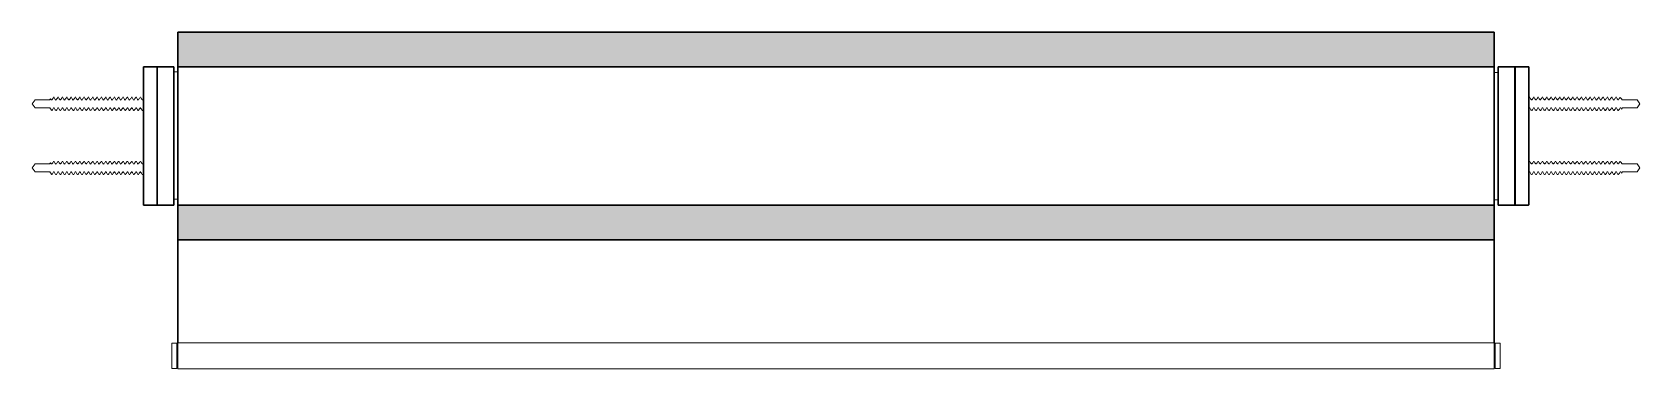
# Model space of a CAD drawing. Header units: inches. Extents: x 6.5 to 29.7, y 6.3 to 11.1.
import ezdxf

# ---------------------------------------------------------------- set-up
doc = ezdxf.new("R2010")
doc.units = ezdxf.units.IN
doc.header["$MEASUREMENT"] = 0
doc.linetypes.add('HIDDEN2', pattern=[0.1875, 0.125, -0.0625])
doc.layers.get('0').update_dxf_attribs({"true_color": 0xc2ced6})
for name, color, linetype, lineweight in [('FABRIC-ROLL', 7, 'Continuous', 30), ('HEMBAR', 7, 'Continuous', 9), ('HEMBAR-ENDCAP', 7, 'Continuous', 9), ('SHADE-BRACKET', 7, 'Continuous', 30), ('SHADE-BRACKET_SCREW', 7, 'Continuous', 5), ('SUB-BRACKET', 7, 'Continuous', 18), ('SUB-BRACKET_HARDWARE', 7, 'HIDDEN2', 5)]:
    doc.layers.add(name, color=color, linetype=linetype, lineweight=lineweight)

# ---------------------------------------------------------------- blocks, each defined once
blk = doc.blocks.new('SHADE-BRACKET-HARDWARE')
at = {"layer": 'SHADE-BRACKET_SCREW', "extrusion": (0, 1, 0)}
for p, q in [((2.321, 1.397), (2.362, 1.456)), ((2.321, 1.397), (2.362, 1.339)), ((2.362, 1.456), (2.362, 1.456)), ((2.362, 1.456), (2.571, 1.456)), ((2.571, 1.456), (2.587, 1.471)), ((2.587, 1.471), (2.587, 1.471)), ((2.596, 1.456), (2.587, 1.471)), ((2.596, 1.456), (2.587, 1.471)), ((2.596, 1.456), (2.597, 1.456)), ((2.597, 1.456), (2.608, 1.456)), ((2.629, 1.492), (2.637, 1.492)), ((2.66, 1.456), (2.671, 1.456)), ((2.692, 1.492), (2.7, 1.492)), ((2.722, 1.456), (2.733, 1.456)), ((2.754, 1.492), (2.762, 1.492)), ((2.785, 1.456), (2.796, 1.456)), ((2.817, 1.492), (2.825, 1.492)), ((2.847, 1.456), (2.858, 1.456)), ((2.879, 1.492), (2.887, 1.492)), ((2.91, 1.456), (2.921, 1.456)), ((2.942, 1.492), (2.95, 1.492)), ((2.972, 1.456), (2.983, 1.456)), ((3.004, 1.492), (3.012, 1.492)), ((3.035, 1.456), (3.046, 1.456)), ((3.067, 1.492), (3.075, 1.492)), ((3.097, 1.456), (3.108, 1.456)), ((3.129, 1.492), (3.137, 1.492)), ((3.16, 1.456), (3.171, 1.456)), ((3.192, 1.492), (3.2, 1.492)), ((3.222, 1.456), (3.233, 1.456)), ((3.254, 1.492), (3.262, 1.492)), ((3.285, 1.456), (3.296, 1.456)), ((3.317, 1.492), (3.325, 1.492)), ((3.347, 1.456), (3.358, 1.456)), ((3.379, 1.492), (3.387, 1.492)), ((3.41, 1.456), (3.421, 1.456)), ((3.442, 1.492), (3.45, 1.492)), ((3.472, 1.456), (3.483, 1.456)), ((3.504, 1.492), (3.512, 1.492)), ((3.535, 1.456), (3.546, 1.456)), ((3.567, 1.492), (3.575, 1.492)), ((3.597, 1.456), (3.608, 1.456)), ((3.629, 1.492), (3.637, 1.492)), ((3.66, 1.456), (3.671, 1.456)), ((3.692, 1.492), (3.7, 1.492)), ((3.722, 1.456), (3.733, 1.456)), ((3.754, 1.492), (3.762, 1.492)), ((3.785, 1.456), (3.796, 1.456)), ((3.817, 1.492), (3.825, 1.492)), ((3.847, 1.456), (3.858, 1.456)), ((3.879, 1.492), (3.887, 1.492)), ((3.91, 1.456), (3.919, 1.456)), ((25.531, 1.397), (25.49, 1.456)), ((25.531, 1.397), (25.49, 1.339)), ((2.362, 1.339), (2.576, 1.339)), ((2.585, 1.325), (2.607, 1.303)), ((2.628, 1.339), (2.638, 1.339)), ((2.661, 1.302), (2.668, 1.302)), ((2.69, 1.339), (2.701, 1.339)), ((2.723, 1.302), (2.731, 1.302)), ((2.752, 1.339), (2.763, 1.339)), ((2.786, 1.302), (2.793, 1.302)), ((2.815, 1.339), (2.826, 1.339)), ((2.848, 1.302), (2.856, 1.302)), ((2.877, 1.339), (2.888, 1.339)), ((2.911, 1.302), (2.918, 1.302)), ((2.94, 1.339), (2.951, 1.339)), ((2.973, 1.302), (2.981, 1.302)), ((3.002, 1.339), (3.013, 1.339)), ((3.036, 1.302), (3.043, 1.302)), ((3.065, 1.339), (3.076, 1.339)), ((3.098, 1.302), (3.106, 1.302)), ((3.127, 1.339), (3.138, 1.339)), ((3.161, 1.302), (3.168, 1.302)), ((3.19, 1.339), (3.201, 1.339)), ((3.223, 1.302), (3.231, 1.302)), ((3.252, 1.339), (3.263, 1.339)), ((3.286, 1.302), (3.293, 1.302)), ((3.315, 1.339), (3.326, 1.339)), ((3.348, 1.302), (3.356, 1.302)), ((3.377, 1.339), (3.388, 1.339)), ((3.411, 1.302), (3.418, 1.302)), ((3.44, 1.339), (3.451, 1.339)), ((3.473, 1.302), (3.481, 1.302)), ((3.502, 1.339), (3.513, 1.339)), ((3.536, 1.302), (3.543, 1.302)), ((3.565, 1.339), (3.576, 1.339)), ((3.598, 1.302), (3.606, 1.302)), ((3.627, 1.339), (3.638, 1.339)), ((3.661, 1.302), (3.668, 1.302)), ((3.69, 1.339), (3.701, 1.339)), ((3.723, 1.302), (3.731, 1.302)), ((3.752, 1.339), (3.763, 1.339)), ((3.786, 1.302), (3.793, 1.302)), ((3.815, 1.339), (3.826, 1.339)), ((3.848, 1.302), (3.856, 1.302)), ((3.877, 1.339), (3.888, 1.339)), ((3.911, 1.302), (3.918, 1.302)), ((2.321, 0.471), (2.362, 0.53)), ((2.321, 0.471), (2.362, 0.413)), ((2.362, 0.53), (2.362, 0.53)), ((2.362, 0.53), (2.362, 0.53)), ((2.362, 0.53), (2.571, 0.53)), ((2.571, 0.53), (2.587, 0.545)), ((2.587, 0.545), (2.587, 0.545)), ((2.596, 0.53), (2.587, 0.545)), ((2.596, 0.53), (2.587, 0.545)), ((2.596, 0.53), (2.597, 0.53)), ((2.597, 0.53), (2.608, 0.53)), ((2.629, 0.566), (2.637, 0.566)), ((2.66, 0.53), (2.671, 0.53)), ((2.692, 0.566), (2.7, 0.566)), ((2.722, 0.53), (2.733, 0.53)), ((2.754, 0.566), (2.762, 0.566)), ((2.785, 0.53), (2.796, 0.53)), ((2.817, 0.566), (2.825, 0.566)), ((2.847, 0.53), (2.858, 0.53)), ((2.879, 0.566), (2.887, 0.566)), ((2.91, 0.53), (2.921, 0.53)), ((2.942, 0.566), (2.95, 0.566)), ((2.972, 0.53), (2.983, 0.53)), ((3.004, 0.566), (3.012, 0.566)), ((3.035, 0.53), (3.046, 0.53)), ((3.067, 0.566), (3.075, 0.566)), ((3.097, 0.53), (3.108, 0.53)), ((3.129, 0.566), (3.137, 0.566)), ((3.16, 0.53), (3.171, 0.53)), ((3.192, 0.566), (3.2, 0.566)), ((3.222, 0.53), (3.233, 0.53)), ((3.254, 0.566), (3.262, 0.566)), ((3.285, 0.53), (3.296, 0.53)), ((3.317, 0.566), (3.325, 0.566)), ((3.347, 0.53), (3.358, 0.53)), ((3.379, 0.566), (3.387, 0.566)), ((3.41, 0.53), (3.421, 0.53)), ((3.442, 0.566), (3.45, 0.566)), ((3.472, 0.53), (3.483, 0.53)), ((3.504, 0.566), (3.512, 0.566)), ((3.535, 0.53), (3.546, 0.53)), ((3.567, 0.566), (3.575, 0.566)), ((3.597, 0.53), (3.608, 0.53)), ((3.629, 0.566), (3.637, 0.566)), ((3.66, 0.53), (3.671, 0.53)), ((3.692, 0.566), (3.7, 0.566)), ((3.722, 0.53), (3.733, 0.53)), ((3.754, 0.566), (3.762, 0.566)), ((3.785, 0.53), (3.796, 0.53)), ((3.817, 0.566), (3.825, 0.566)), ((3.847, 0.53), (3.858, 0.53)), ((3.879, 0.566), (3.887, 0.566)), ((3.91, 0.53), (3.919, 0.53)), ((25.531, 0.471), (25.49, 0.53)), ((25.531, 0.471), (25.49, 0.413)), ((2.362, 0.413), (2.576, 0.413)), ((2.585, 0.399), (2.607, 0.377)), ((2.628, 0.413), (2.638, 0.413)), ((2.661, 0.376), (2.668, 0.376)), ((2.69, 0.413), (2.701, 0.413)), ((2.723, 0.376), (2.731, 0.376)), ((2.752, 0.413), (2.763, 0.413)), ((2.786, 0.376), (2.793, 0.376)), ((2.815, 0.413), (2.826, 0.413)), ((2.848, 0.376), (2.856, 0.376)), ((2.877, 0.413), (2.888, 0.413)), ((2.911, 0.376), (2.918, 0.376)), ((2.94, 0.413), (2.951, 0.413)), ((2.973, 0.376), (2.981, 0.376)), ((3.002, 0.413), (3.013, 0.413)), ((3.036, 0.376), (3.043, 0.376)), ((3.065, 0.413), (3.076, 0.413)), ((3.098, 0.376), (3.106, 0.376)), ((3.127, 0.413), (3.138, 0.413)), ((3.161, 0.376), (3.168, 0.376)), ((3.19, 0.413), (3.201, 0.413)), ((3.223, 0.376), (3.231, 0.376)), ((3.252, 0.413), (3.263, 0.413)), ((3.286, 0.376), (3.293, 0.376)), ((3.315, 0.413), (3.326, 0.413)), ((3.348, 0.376), (3.356, 0.376)), ((3.377, 0.413), (3.388, 0.413)), ((3.411, 0.376), (3.418, 0.376)), ((3.44, 0.413), (3.451, 0.413)), ((3.473, 0.376), (3.481, 0.376)), ((3.502, 0.413), (3.513, 0.413)), ((3.536, 0.376), (3.543, 0.376)), ((3.565, 0.413), (3.576, 0.413)), ((3.598, 0.376), (3.606, 0.376)), ((3.627, 0.413), (3.638, 0.413)), ((3.661, 0.376), (3.668, 0.376)), ((3.69, 0.413), (3.701, 0.413)), ((3.723, 0.376), (3.731, 0.376)), ((3.752, 0.413), (3.763, 0.413)), ((3.786, 0.376), (3.793, 0.376)), ((3.815, 0.413), (3.826, 0.413)), ((3.848, 0.376), (3.856, 0.376)), ((3.877, 0.413), (3.888, 0.413)), ((3.911, 0.376), (3.918, 0.376))]:
    blk.add_line(p, q, dxfattribs=at)
at = {"layer": 'SHADE-BRACKET_SCREW', "extrusion": (-1.22465e-16, -1, 0)}
for p, q in [((23.941, 1.492), (23.933, 1.492)), ((23.975, 1.456), (23.964, 1.456)), ((24.004, 1.492), (23.996, 1.492)), ((24.037, 1.456), (24.026, 1.456)), ((24.066, 1.492), (24.058, 1.492)), ((24.1, 1.456), (24.089, 1.456)), ((24.129, 1.492), (24.121, 1.492)), ((24.162, 1.456), (24.151, 1.456)), ((24.191, 1.492), (24.183, 1.492)), ((24.225, 1.456), (24.214, 1.456)), ((24.254, 1.492), (24.246, 1.492)), ((24.287, 1.456), (24.276, 1.456)), ((24.316, 1.492), (24.308, 1.492)), ((24.35, 1.456), (24.339, 1.456)), ((24.379, 1.492), (24.371, 1.492)), ((24.412, 1.456), (24.401, 1.456)), ((24.441, 1.492), (24.433, 1.492)), ((24.475, 1.456), (24.464, 1.456)), ((24.504, 1.492), (24.496, 1.492)), ((24.537, 1.456), (24.526, 1.456)), ((24.566, 1.492), (24.558, 1.492)), ((24.6, 1.456), (24.589, 1.456)), ((24.629, 1.492), (24.621, 1.492)), ((24.662, 1.456), (24.651, 1.456)), ((24.691, 1.492), (24.683, 1.492)), ((24.725, 1.456), (24.714, 1.456)), ((24.754, 1.492), (24.746, 1.492)), ((24.787, 1.456), (24.776, 1.456)), ((24.816, 1.492), (24.808, 1.492)), ((24.85, 1.456), (24.839, 1.456)), ((24.879, 1.492), (24.871, 1.492)), ((24.912, 1.456), (24.901, 1.456)), ((24.941, 1.492), (24.933, 1.492)), ((24.975, 1.456), (24.964, 1.456)), ((25.004, 1.492), (24.996, 1.492)), ((25.037, 1.456), (25.026, 1.456)), ((25.066, 1.492), (25.058, 1.492)), ((25.1, 1.456), (25.089, 1.456)), ((25.129, 1.492), (25.121, 1.492)), ((25.162, 1.456), (25.151, 1.456)), ((25.191, 1.492), (25.183, 1.492)), ((25.223, 1.456), (25.214, 1.456)), ((25.267, 1.469), (25.245, 1.491)), ((25.49, 1.456), (25.276, 1.456)), ((23.942, 1.339), (23.932, 1.339)), ((23.972, 1.302), (23.965, 1.302)), ((24.005, 1.339), (23.994, 1.339)), ((24.035, 1.302), (24.027, 1.302)), ((24.067, 1.339), (24.056, 1.339)), ((24.097, 1.302), (24.09, 1.302)), ((24.13, 1.339), (24.119, 1.339)), ((24.16, 1.302), (24.152, 1.302)), ((24.192, 1.339), (24.181, 1.339)), ((24.222, 1.302), (24.215, 1.302)), ((24.255, 1.339), (24.244, 1.339)), ((24.285, 1.302), (24.277, 1.302)), ((24.317, 1.339), (24.306, 1.339)), ((24.347, 1.302), (24.34, 1.302)), ((24.38, 1.339), (24.369, 1.339)), ((24.41, 1.302), (24.402, 1.302)), ((24.442, 1.339), (24.431, 1.339)), ((24.472, 1.302), (24.465, 1.302)), ((24.505, 1.339), (24.494, 1.339)), ((24.535, 1.302), (24.527, 1.302)), ((24.567, 1.339), (24.556, 1.339)), ((24.597, 1.302), (24.59, 1.302)), ((24.63, 1.339), (24.619, 1.339)), ((24.66, 1.302), (24.652, 1.302)), ((24.692, 1.339), (24.681, 1.339)), ((24.722, 1.302), (24.715, 1.302)), ((24.755, 1.339), (24.744, 1.339)), ((24.785, 1.302), (24.777, 1.302)), ((24.817, 1.339), (24.806, 1.339)), ((24.847, 1.302), (24.84, 1.302)), ((24.88, 1.339), (24.869, 1.339)), ((24.91, 1.302), (24.902, 1.302)), ((24.942, 1.339), (24.931, 1.339)), ((24.972, 1.302), (24.965, 1.302)), ((25.005, 1.339), (24.994, 1.339)), ((25.035, 1.302), (25.027, 1.302)), ((25.067, 1.339), (25.056, 1.339)), ((25.097, 1.302), (25.09, 1.302)), ((25.13, 1.339), (25.119, 1.339)), ((25.16, 1.302), (25.152, 1.302)), ((25.192, 1.339), (25.181, 1.339)), ((25.222, 1.302), (25.215, 1.302)), ((25.255, 1.339), (25.244, 1.339)), ((25.256, 1.339), (25.255, 1.339)), ((25.256, 1.339), (25.265, 1.323)), ((25.256, 1.339), (25.265, 1.323)), ((25.281, 1.339), (25.265, 1.323)), ((25.265, 1.323), (25.265, 1.323)), ((25.49, 1.339), (25.281, 1.339)), ((25.49, 1.339), (25.49, 1.339)), ((23.941, 0.566), (23.933, 0.566)), ((23.975, 0.53), (23.964, 0.53)), ((24.004, 0.566), (23.996, 0.566)), ((24.037, 0.53), (24.026, 0.53)), ((24.066, 0.566), (24.058, 0.566)), ((24.1, 0.53), (24.089, 0.53)), ((24.129, 0.566), (24.121, 0.566)), ((24.162, 0.53), (24.151, 0.53)), ((24.191, 0.566), (24.183, 0.566)), ((24.225, 0.53), (24.214, 0.53)), ((24.254, 0.566), (24.246, 0.566)), ((24.287, 0.53), (24.276, 0.53)), ((24.316, 0.566), (24.308, 0.566)), ((24.35, 0.53), (24.339, 0.53)), ((24.379, 0.566), (24.371, 0.566)), ((24.412, 0.53), (24.401, 0.53)), ((24.441, 0.566), (24.433, 0.566)), ((24.475, 0.53), (24.464, 0.53)), ((24.504, 0.566), (24.496, 0.566)), ((24.537, 0.53), (24.526, 0.53)), ((24.566, 0.566), (24.558, 0.566)), ((24.6, 0.53), (24.589, 0.53)), ((24.629, 0.566), (24.621, 0.566)), ((24.662, 0.53), (24.651, 0.53)), ((24.691, 0.566), (24.683, 0.566)), ((24.725, 0.53), (24.714, 0.53)), ((24.754, 0.566), (24.746, 0.566)), ((24.787, 0.53), (24.776, 0.53)), ((24.816, 0.566), (24.808, 0.566)), ((24.85, 0.53), (24.839, 0.53)), ((24.879, 0.566), (24.871, 0.566)), ((24.912, 0.53), (24.901, 0.53)), ((24.941, 0.566), (24.933, 0.566)), ((24.975, 0.53), (24.964, 0.53)), ((25.004, 0.566), (24.996, 0.566)), ((25.037, 0.53), (25.026, 0.53)), ((25.066, 0.566), (25.058, 0.566)), ((25.1, 0.53), (25.089, 0.53)), ((25.129, 0.566), (25.121, 0.566)), ((25.162, 0.53), (25.151, 0.53)), ((25.191, 0.566), (25.183, 0.566)), ((25.223, 0.53), (25.214, 0.53)), ((25.267, 0.543), (25.245, 0.565)), ((25.49, 0.53), (25.276, 0.53)), ((23.942, 0.413), (23.932, 0.413)), ((23.972, 0.376), (23.965, 0.376)), ((24.005, 0.413), (23.994, 0.413)), ((24.035, 0.376), (24.027, 0.376)), ((24.067, 0.413), (24.056, 0.413)), ((24.097, 0.376), (24.09, 0.376)), ((24.13, 0.413), (24.119, 0.413)), ((24.16, 0.376), (24.152, 0.376)), ((24.192, 0.413), (24.181, 0.413)), ((24.222, 0.376), (24.215, 0.376)), ((24.255, 0.413), (24.244, 0.413)), ((24.285, 0.376), (24.277, 0.376)), ((24.317, 0.413), (24.306, 0.413)), ((24.347, 0.376), (24.34, 0.376)), ((24.38, 0.413), (24.369, 0.413)), ((24.41, 0.376), (24.402, 0.376)), ((24.442, 0.413), (24.431, 0.413)), ((24.472, 0.376), (24.465, 0.376)), ((24.505, 0.413), (24.494, 0.413)), ((24.535, 0.376), (24.527, 0.376)), ((24.567, 0.413), (24.556, 0.413)), ((24.597, 0.376), (24.59, 0.376)), ((24.63, 0.413), (24.619, 0.413)), ((24.66, 0.376), (24.652, 0.376)), ((24.692, 0.413), (24.681, 0.413)), ((24.722, 0.376), (24.715, 0.376)), ((24.755, 0.413), (24.744, 0.413)), ((24.785, 0.376), (24.777, 0.376)), ((24.817, 0.413), (24.806, 0.413)), ((24.847, 0.376), (24.84, 0.376)), ((24.88, 0.413), (24.869, 0.413)), ((24.91, 0.376), (24.902, 0.376)), ((24.942, 0.413), (24.931, 0.413)), ((24.972, 0.376), (24.965, 0.376)), ((25.005, 0.413), (24.994, 0.413)), ((25.035, 0.376), (25.027, 0.376)), ((25.067, 0.413), (25.056, 0.413)), ((25.097, 0.376), (25.09, 0.376)), ((25.13, 0.413), (25.119, 0.413)), ((25.16, 0.376), (25.152, 0.376)), ((25.192, 0.413), (25.181, 0.413)), ((25.222, 0.376), (25.215, 0.376)), ((25.255, 0.413), (25.244, 0.413)), ((25.256, 0.413), (25.255, 0.413)), ((25.256, 0.413), (25.265, 0.397)), ((25.256, 0.413), (25.265, 0.397)), ((25.281, 0.413), (25.265, 0.397)), ((25.265, 0.397), (25.265, 0.397)), ((25.49, 0.413), (25.281, 0.413)), ((25.49, 0.413), (25.49, 0.413))]:
    blk.add_line(p, q, dxfattribs=at)
at = {"layer": 'SHADE-BRACKET_SCREW'}
for points in [[(2.587, 1.471), (2.587, 1.471), (2.587, 1.471), (2.587, 1.471)], [(2.607, 1.456), (2.614, 1.467), (2.621, 1.479), (2.628, 1.491)], [(2.628, 1.491), (2.628, 1.492), (2.629, 1.492), (2.63, 1.492)], [(2.637, 1.492), (2.637, 1.492), (2.637, 1.492), (2.637, 1.492)], [(2.639, 1.491), (2.646, 1.478), (2.653, 1.466), (2.661, 1.453)], [(2.669, 1.456), (2.676, 1.467), (2.683, 1.479), (2.69, 1.491)], [(2.69, 1.491), (2.691, 1.492), (2.691, 1.492), (2.692, 1.492)], [(2.7, 1.492), (2.7, 1.492), (2.7, 1.492), (2.7, 1.492)], [(2.701, 1.491), (2.709, 1.478), (2.716, 1.466), (2.724, 1.453)], [(2.732, 1.456), (2.739, 1.467), (2.746, 1.479), (2.753, 1.491)], [(2.753, 1.491), (2.753, 1.492), (2.754, 1.492), (2.755, 1.492)], [(2.762, 1.492), (2.762, 1.492), (2.762, 1.492), (2.762, 1.492)], [(2.764, 1.491), (2.771, 1.478), (2.778, 1.466), (2.786, 1.453)], [(2.794, 1.456), (2.801, 1.467), (2.808, 1.479), (2.815, 1.491)], [(2.815, 1.491), (2.816, 1.492), (2.816, 1.492), (2.817, 1.492)], [(2.825, 1.492), (2.825, 1.492), (2.825, 1.492), (2.825, 1.492)], [(2.826, 1.491), (2.834, 1.478), (2.841, 1.466), (2.849, 1.453)], [(2.857, 1.456), (2.864, 1.467), (2.871, 1.479), (2.878, 1.491)], [(2.878, 1.491), (2.878, 1.492), (2.879, 1.492), (2.88, 1.492)], [(2.887, 1.492), (2.887, 1.492), (2.887, 1.492), (2.887, 1.492)], [(2.889, 1.491), (2.896, 1.478), (2.903, 1.466), (2.911, 1.453)], [(2.919, 1.456), (2.926, 1.467), (2.933, 1.479), (2.94, 1.491)], [(2.94, 1.491), (2.941, 1.492), (2.941, 1.492), (2.942, 1.492)], [(2.95, 1.492), (2.95, 1.492), (2.95, 1.492), (2.95, 1.492)], [(2.951, 1.491), (2.959, 1.478), (2.966, 1.466), (2.974, 1.453)], [(2.982, 1.456), (2.989, 1.467), (2.996, 1.479), (3.003, 1.491)], [(3.003, 1.491), (3.003, 1.492), (3.004, 1.492), (3.005, 1.492)], [(3.012, 1.492), (3.012, 1.492), (3.012, 1.492), (3.012, 1.492)], [(3.014, 1.491), (3.021, 1.478), (3.028, 1.466), (3.036, 1.453)], [(3.044, 1.456), (3.051, 1.467), (3.058, 1.479), (3.065, 1.491)], [(3.065, 1.491), (3.066, 1.492), (3.066, 1.492), (3.067, 1.492)], [(3.075, 1.492), (3.075, 1.492), (3.075, 1.492), (3.075, 1.492)], [(3.076, 1.491), (3.084, 1.478), (3.091, 1.466), (3.099, 1.453)], [(3.107, 1.456), (3.114, 1.467), (3.121, 1.479), (3.128, 1.491)], [(3.128, 1.491), (3.128, 1.492), (3.129, 1.492), (3.13, 1.492)], [(3.137, 1.492), (3.137, 1.492), (3.137, 1.492), (3.137, 1.492)], [(3.139, 1.491), (3.146, 1.478), (3.153, 1.466), (3.161, 1.453)], [(3.169, 1.456), (3.176, 1.467), (3.183, 1.479), (3.19, 1.491)], [(3.19, 1.491), (3.191, 1.492), (3.191, 1.492), (3.192, 1.492)], [(3.2, 1.492), (3.2, 1.492), (3.2, 1.492), (3.2, 1.492)], [(3.201, 1.491), (3.209, 1.478), (3.216, 1.466), (3.224, 1.453)], [(3.232, 1.456), (3.239, 1.467), (3.246, 1.479), (3.253, 1.491)], [(3.253, 1.491), (3.253, 1.492), (3.254, 1.492), (3.255, 1.492)], [(3.262, 1.492), (3.262, 1.492), (3.262, 1.492), (3.262, 1.492)], [(3.264, 1.491), (3.271, 1.478), (3.278, 1.466), (3.286, 1.453)], [(3.294, 1.456), (3.301, 1.467), (3.308, 1.479), (3.315, 1.491)], [(3.315, 1.491), (3.316, 1.492), (3.316, 1.492), (3.317, 1.492)], [(3.325, 1.492), (3.325, 1.492), (3.325, 1.492), (3.325, 1.492)], [(3.326, 1.491), (3.334, 1.478), (3.341, 1.466), (3.349, 1.453)], [(3.357, 1.456), (3.364, 1.467), (3.371, 1.479), (3.378, 1.491)], [(3.378, 1.491), (3.378, 1.492), (3.379, 1.492), (3.38, 1.492)], [(3.387, 1.492), (3.387, 1.492), (3.387, 1.492), (3.387, 1.492)], [(3.389, 1.491), (3.396, 1.478), (3.403, 1.466), (3.411, 1.453)], [(3.419, 1.456), (3.426, 1.467), (3.433, 1.479), (3.44, 1.491)], [(3.44, 1.491), (3.441, 1.492), (3.441, 1.492), (3.442, 1.492)], [(3.45, 1.492), (3.45, 1.492), (3.45, 1.492), (3.45, 1.492)], [(3.451, 1.491), (3.459, 1.478), (3.466, 1.466), (3.474, 1.453)], [(3.482, 1.456), (3.489, 1.467), (3.496, 1.479), (3.503, 1.491)], [(3.503, 1.491), (3.503, 1.492), (3.504, 1.492), (3.505, 1.492)], [(3.512, 1.492), (3.512, 1.492), (3.512, 1.492), (3.512, 1.492)], [(3.514, 1.491), (3.521, 1.478), (3.528, 1.466), (3.536, 1.453)], [(3.544, 1.456), (3.551, 1.467), (3.558, 1.479), (3.565, 1.491)], [(3.565, 1.491), (3.566, 1.492), (3.566, 1.492), (3.567, 1.492)], [(3.575, 1.492), (3.575, 1.492), (3.575, 1.492), (3.575, 1.492)], [(3.576, 1.491), (3.584, 1.478), (3.591, 1.466), (3.599, 1.453)], [(3.607, 1.456), (3.614, 1.467), (3.621, 1.479), (3.628, 1.491)], [(3.628, 1.491), (3.628, 1.492), (3.629, 1.492), (3.63, 1.492)], [(3.637, 1.492), (3.637, 1.492), (3.637, 1.492), (3.637, 1.492)], [(3.639, 1.491), (3.646, 1.478), (3.653, 1.466), (3.661, 1.453)], [(3.669, 1.456), (3.676, 1.467), (3.683, 1.479), (3.69, 1.491)], [(3.69, 1.491), (3.691, 1.492), (3.691, 1.492), (3.692, 1.492)], [(3.7, 1.492), (3.7, 1.492), (3.7, 1.492), (3.7, 1.492)], [(3.701, 1.491), (3.709, 1.478), (3.716, 1.466), (3.724, 1.453)], [(3.732, 1.456), (3.739, 1.467), (3.746, 1.479), (3.753, 1.491)], [(3.753, 1.491), (3.753, 1.492), (3.754, 1.492), (3.755, 1.492)], [(3.762, 1.492), (3.762, 1.492), (3.762, 1.492), (3.762, 1.492)], [(3.764, 1.491), (3.771, 1.478), (3.778, 1.466), (3.786, 1.453)], [(3.794, 1.456), (3.801, 1.467), (3.808, 1.479), (3.815, 1.491)], [(3.815, 1.491), (3.816, 1.492), (3.816, 1.492), (3.817, 1.492)], [(3.825, 1.492), (3.825, 1.492), (3.825, 1.492), (3.825, 1.492)], [(3.826, 1.491), (3.834, 1.478), (3.841, 1.466), (3.849, 1.453)], [(3.857, 1.456), (3.864, 1.467), (3.871, 1.479), (3.878, 1.491)], [(3.878, 1.491), (3.878, 1.492), (3.879, 1.492), (3.88, 1.492)], [(3.887, 1.492), (3.887, 1.492), (3.887, 1.492), (3.887, 1.492)], [(3.889, 1.491), (3.896, 1.478), (3.903, 1.466), (3.91, 1.456)], [(3.919, 1.456), (3.922, 1.459), (3.924, 1.463), (3.926, 1.467)], [(23.926, 1.481), (23.928, 1.484), (23.93, 1.487), (23.932, 1.491)], [(23.932, 1.491), (23.932, 1.492), (23.933, 1.492), (23.933, 1.492)], [(23.941, 1.492), (23.941, 1.492), (23.941, 1.492), (23.941, 1.492)], [(23.943, 1.491), (23.95, 1.478), (23.958, 1.466), (23.965, 1.453)], [(23.973, 1.456), (23.98, 1.467), (23.987, 1.479), (23.994, 1.491)], [(23.994, 1.491), (23.995, 1.492), (23.995, 1.492), (23.996, 1.492)], [(24.004, 1.492), (24.004, 1.492), (24.003, 1.492), (24.003, 1.492)], [(24.005, 1.491), (24.013, 1.478), (24.02, 1.466), (24.028, 1.453)], [(24.036, 1.456), (24.043, 1.467), (24.05, 1.479), (24.057, 1.491)], [(24.057, 1.491), (24.057, 1.492), (24.058, 1.492), (24.058, 1.492)], [(24.066, 1.492), (24.066, 1.492), (24.066, 1.492), (24.066, 1.492)], [(24.068, 1.491), (24.075, 1.478), (24.083, 1.466), (24.09, 1.453)], [(24.098, 1.456), (24.105, 1.467), (24.112, 1.479), (24.119, 1.491)], [(24.119, 1.491), (24.12, 1.492), (24.12, 1.492), (24.121, 1.492)], [(24.129, 1.492), (24.129, 1.492), (24.128, 1.492), (24.128, 1.492)], [(24.13, 1.491), (24.138, 1.478), (24.145, 1.466), (24.153, 1.453)], [(24.161, 1.456), (24.168, 1.467), (24.175, 1.479), (24.182, 1.491)], [(24.182, 1.491), (24.182, 1.492), (24.183, 1.492), (24.183, 1.492)], [(24.191, 1.492), (24.191, 1.492), (24.191, 1.492), (24.191, 1.492)], [(24.193, 1.491), (24.2, 1.478), (24.208, 1.466), (24.215, 1.453)], [(24.223, 1.456), (24.23, 1.467), (24.237, 1.479), (24.244, 1.491)], [(24.244, 1.491), (24.245, 1.492), (24.245, 1.492), (24.246, 1.492)], [(24.254, 1.492), (24.254, 1.492), (24.253, 1.492), (24.253, 1.492)], [(24.255, 1.491), (24.263, 1.478), (24.27, 1.466), (24.278, 1.453)], [(24.286, 1.456), (24.293, 1.467), (24.3, 1.479), (24.307, 1.491)], [(24.307, 1.491), (24.307, 1.492), (24.308, 1.492), (24.308, 1.492)], [(24.316, 1.492), (24.316, 1.492), (24.316, 1.492), (24.316, 1.492)], [(24.318, 1.491), (24.325, 1.478), (24.333, 1.466), (24.34, 1.453)], [(24.348, 1.456), (24.355, 1.467), (24.362, 1.479), (24.369, 1.491)], [(24.369, 1.491), (24.37, 1.492), (24.37, 1.492), (24.371, 1.492)], [(24.379, 1.492), (24.379, 1.492), (24.378, 1.492), (24.378, 1.492)], [(24.38, 1.491), (24.388, 1.478), (24.395, 1.466), (24.403, 1.453)], [(24.411, 1.456), (24.418, 1.467), (24.425, 1.479), (24.432, 1.491)], [(24.432, 1.491), (24.432, 1.492), (24.433, 1.492), (24.433, 1.492)], [(24.441, 1.492), (24.441, 1.492), (24.441, 1.492), (24.441, 1.492)], [(24.443, 1.491), (24.45, 1.478), (24.458, 1.466), (24.465, 1.453)], [(24.473, 1.456), (24.48, 1.467), (24.487, 1.479), (24.494, 1.491)], [(24.494, 1.491), (24.495, 1.492), (24.495, 1.492), (24.496, 1.492)], [(24.504, 1.492), (24.504, 1.492), (24.503, 1.492), (24.503, 1.492)], [(24.505, 1.491), (24.513, 1.478), (24.52, 1.466), (24.528, 1.453)], [(24.536, 1.456), (24.543, 1.467), (24.55, 1.479), (24.557, 1.491)], [(24.557, 1.491), (24.557, 1.492), (24.558, 1.492), (24.558, 1.492)], [(24.566, 1.492), (24.566, 1.492), (24.566, 1.492), (24.566, 1.492)], [(24.568, 1.491), (24.575, 1.478), (24.583, 1.466), (24.59, 1.453)], [(24.598, 1.456), (24.605, 1.467), (24.612, 1.479), (24.619, 1.491)], [(24.619, 1.491), (24.62, 1.492), (24.62, 1.492), (24.621, 1.492)], [(24.629, 1.492), (24.629, 1.492), (24.628, 1.492), (24.628, 1.492)], [(24.63, 1.491), (24.638, 1.478), (24.645, 1.466), (24.653, 1.453)], [(24.661, 1.456), (24.668, 1.467), (24.675, 1.479), (24.682, 1.491)], [(24.682, 1.491), (24.682, 1.492), (24.683, 1.492), (24.683, 1.492)], [(24.691, 1.492), (24.691, 1.492), (24.691, 1.492), (24.691, 1.492)], [(24.693, 1.491), (24.7, 1.478), (24.708, 1.466), (24.715, 1.453)], [(24.723, 1.456), (24.73, 1.467), (24.737, 1.479), (24.744, 1.491)], [(24.744, 1.491), (24.745, 1.492), (24.745, 1.492), (24.746, 1.492)], [(24.754, 1.492), (24.754, 1.492), (24.753, 1.492), (24.753, 1.492)], [(24.755, 1.491), (24.763, 1.478), (24.77, 1.466), (24.778, 1.453)], [(24.786, 1.456), (24.793, 1.467), (24.8, 1.479), (24.807, 1.491)], [(24.807, 1.491), (24.807, 1.492), (24.808, 1.492), (24.808, 1.492)], [(24.816, 1.492), (24.816, 1.492), (24.816, 1.492), (24.816, 1.492)], [(24.818, 1.491), (24.825, 1.478), (24.833, 1.466), (24.84, 1.453)], [(24.848, 1.456), (24.855, 1.467), (24.862, 1.479), (24.869, 1.491)], [(24.869, 1.491), (24.87, 1.492), (24.87, 1.492), (24.871, 1.492)], [(24.879, 1.492), (24.879, 1.492), (24.878, 1.492), (24.878, 1.492)], [(24.88, 1.491), (24.888, 1.478), (24.895, 1.466), (24.903, 1.453)], [(24.911, 1.456), (24.918, 1.467), (24.925, 1.479), (24.932, 1.491)], [(24.932, 1.491), (24.932, 1.492), (24.933, 1.492), (24.933, 1.492)], [(24.941, 1.492), (24.941, 1.492), (24.941, 1.492), (24.941, 1.492)], [(24.943, 1.491), (24.95, 1.478), (24.958, 1.466), (24.965, 1.453)], [(24.973, 1.456), (24.98, 1.467), (24.987, 1.479), (24.994, 1.491)], [(24.994, 1.491), (24.995, 1.492), (24.995, 1.492), (24.996, 1.492)], [(25.004, 1.492), (25.004, 1.492), (25.003, 1.492), (25.003, 1.492)], [(25.005, 1.491), (25.013, 1.478), (25.02, 1.466), (25.028, 1.453)], [(25.036, 1.456), (25.043, 1.467), (25.05, 1.479), (25.057, 1.491)], [(25.057, 1.491), (25.057, 1.492), (25.058, 1.492), (25.058, 1.492)], [(25.066, 1.492), (25.066, 1.492), (25.066, 1.492), (25.066, 1.492)], [(25.068, 1.491), (25.075, 1.478), (25.083, 1.466), (25.09, 1.453)], [(25.098, 1.456), (25.105, 1.467), (25.112, 1.479), (25.119, 1.491)], [(25.119, 1.491), (25.12, 1.492), (25.12, 1.492), (25.121, 1.492)], [(25.129, 1.492), (25.129, 1.492), (25.128, 1.492), (25.128, 1.492)], [(25.13, 1.491), (25.138, 1.478), (25.145, 1.466), (25.153, 1.453)], [(25.161, 1.456), (25.168, 1.467), (25.175, 1.479), (25.182, 1.491)], [(25.182, 1.491), (25.182, 1.492), (25.183, 1.492), (25.183, 1.492)], [(25.191, 1.492), (25.191, 1.492), (25.191, 1.492), (25.191, 1.492)], [(25.193, 1.491), (25.2, 1.478), (25.208, 1.466), (25.214, 1.456)], [(25.223, 1.456), (25.23, 1.467), (25.237, 1.479), (25.244, 1.491)], [(25.244, 1.491), (25.244, 1.491), (25.244, 1.491), (25.244, 1.49)], [(25.244, 1.49), (25.244, 1.49), (25.244, 1.49), (25.244, 1.49)], [(25.266, 1.47), (25.266, 1.47), (25.267, 1.47), (25.276, 1.456)], [(2.586, 1.324), (2.585, 1.325), (2.585, 1.325), (2.576, 1.339)], [(2.628, 1.339), (2.621, 1.327), (2.614, 1.316), (2.608, 1.304)], [(2.608, 1.304), (2.608, 1.304), (2.608, 1.304), (2.608, 1.304)], [(2.608, 1.304), (2.608, 1.304), (2.608, 1.304), (2.608, 1.304)], [(2.659, 1.304), (2.651, 1.316), (2.644, 1.329), (2.638, 1.339)], [(2.661, 1.302), (2.661, 1.302), (2.661, 1.302), (2.661, 1.302)], [(2.67, 1.304), (2.669, 1.303), (2.669, 1.302), (2.669, 1.302)], [(2.691, 1.339), (2.684, 1.327), (2.677, 1.315), (2.67, 1.304)], [(2.721, 1.304), (2.714, 1.316), (2.707, 1.329), (2.699, 1.342)], [(2.723, 1.302), (2.723, 1.302), (2.723, 1.302), (2.723, 1.302)], [(2.732, 1.304), (2.732, 1.303), (2.732, 1.302), (2.731, 1.302)], [(2.753, 1.339), (2.746, 1.327), (2.739, 1.315), (2.732, 1.304)], [(2.784, 1.304), (2.776, 1.316), (2.769, 1.329), (2.761, 1.342)], [(2.786, 1.302), (2.786, 1.302), (2.786, 1.302), (2.786, 1.302)], [(2.795, 1.304), (2.794, 1.303), (2.794, 1.302), (2.794, 1.302)], [(2.816, 1.339), (2.809, 1.327), (2.802, 1.315), (2.795, 1.304)], [(2.846, 1.304), (2.839, 1.316), (2.832, 1.329), (2.824, 1.342)], [(2.848, 1.302), (2.848, 1.302), (2.848, 1.302), (2.848, 1.302)], [(2.857, 1.304), (2.857, 1.303), (2.857, 1.302), (2.856, 1.302)], [(2.878, 1.339), (2.871, 1.327), (2.864, 1.315), (2.857, 1.304)], [(2.909, 1.304), (2.901, 1.316), (2.894, 1.329), (2.886, 1.342)], [(2.911, 1.302), (2.911, 1.302), (2.911, 1.302), (2.911, 1.302)], [(2.92, 1.304), (2.919, 1.303), (2.919, 1.302), (2.919, 1.302)], [(2.941, 1.339), (2.934, 1.327), (2.927, 1.315), (2.92, 1.304)], [(2.971, 1.304), (2.964, 1.316), (2.957, 1.329), (2.949, 1.342)], [(2.973, 1.302), (2.973, 1.302), (2.973, 1.302), (2.973, 1.302)], [(2.982, 1.304), (2.982, 1.303), (2.982, 1.302), (2.981, 1.302)], [(3.003, 1.339), (2.996, 1.327), (2.989, 1.315), (2.982, 1.304)], [(3.034, 1.304), (3.026, 1.316), (3.019, 1.329), (3.011, 1.342)], [(3.036, 1.302), (3.036, 1.302), (3.036, 1.302), (3.036, 1.302)], [(3.045, 1.304), (3.044, 1.303), (3.044, 1.302), (3.044, 1.302)], [(3.066, 1.339), (3.059, 1.327), (3.052, 1.315), (3.045, 1.304)], [(3.096, 1.304), (3.089, 1.316), (3.082, 1.329), (3.074, 1.342)], [(3.098, 1.302), (3.098, 1.302), (3.098, 1.302), (3.098, 1.302)], [(3.107, 1.304), (3.107, 1.303), (3.107, 1.302), (3.106, 1.302)], [(3.128, 1.339), (3.121, 1.327), (3.114, 1.315), (3.107, 1.304)], [(3.159, 1.304), (3.151, 1.316), (3.144, 1.329), (3.136, 1.342)], [(3.161, 1.302), (3.161, 1.302), (3.161, 1.302), (3.161, 1.302)], [(3.17, 1.304), (3.169, 1.303), (3.169, 1.302), (3.169, 1.302)], [(3.191, 1.339), (3.184, 1.327), (3.177, 1.315), (3.17, 1.304)], [(3.221, 1.304), (3.214, 1.316), (3.207, 1.329), (3.199, 1.342)], [(3.223, 1.302), (3.223, 1.302), (3.223, 1.302), (3.223, 1.302)], [(3.232, 1.304), (3.232, 1.303), (3.232, 1.302), (3.231, 1.302)], [(3.253, 1.339), (3.246, 1.327), (3.239, 1.315), (3.232, 1.304)], [(3.284, 1.304), (3.276, 1.316), (3.269, 1.329), (3.261, 1.342)], [(3.286, 1.302), (3.286, 1.302), (3.286, 1.302), (3.286, 1.302)], [(3.295, 1.304), (3.294, 1.303), (3.294, 1.302), (3.294, 1.302)], [(3.316, 1.339), (3.309, 1.327), (3.302, 1.315), (3.295, 1.304)], [(3.346, 1.304), (3.339, 1.316), (3.332, 1.329), (3.324, 1.342)], [(3.348, 1.302), (3.348, 1.302), (3.348, 1.302), (3.348, 1.302)], [(3.357, 1.304), (3.357, 1.303), (3.357, 1.302), (3.356, 1.302)], [(3.378, 1.339), (3.371, 1.327), (3.364, 1.315), (3.357, 1.304)], [(3.409, 1.304), (3.401, 1.316), (3.394, 1.329), (3.386, 1.342)], [(3.411, 1.302), (3.411, 1.302), (3.411, 1.302), (3.411, 1.302)], [(3.42, 1.304), (3.419, 1.303), (3.419, 1.302), (3.419, 1.302)], [(3.441, 1.339), (3.434, 1.327), (3.427, 1.315), (3.42, 1.304)], [(3.471, 1.304), (3.464, 1.316), (3.457, 1.329), (3.449, 1.342)], [(3.473, 1.302), (3.473, 1.302), (3.473, 1.302), (3.473, 1.302)], [(3.482, 1.304), (3.482, 1.303), (3.482, 1.302), (3.481, 1.302)], [(3.503, 1.339), (3.496, 1.327), (3.489, 1.315), (3.482, 1.304)], [(3.534, 1.304), (3.526, 1.316), (3.519, 1.329), (3.511, 1.342)], [(3.536, 1.302), (3.536, 1.302), (3.536, 1.302), (3.536, 1.302)], [(3.545, 1.304), (3.544, 1.303), (3.544, 1.302), (3.544, 1.302)], [(3.566, 1.339), (3.559, 1.327), (3.552, 1.315), (3.545, 1.304)], [(3.596, 1.304), (3.589, 1.316), (3.582, 1.329), (3.574, 1.342)], [(3.598, 1.302), (3.598, 1.302), (3.598, 1.302), (3.598, 1.302)], [(3.607, 1.304), (3.607, 1.303), (3.607, 1.302), (3.606, 1.302)], [(3.628, 1.339), (3.621, 1.327), (3.614, 1.315), (3.607, 1.304)], [(3.659, 1.304), (3.651, 1.316), (3.644, 1.329), (3.636, 1.342)], [(3.661, 1.302), (3.661, 1.302), (3.661, 1.302), (3.661, 1.302)], [(3.67, 1.304), (3.669, 1.303), (3.669, 1.302), (3.669, 1.302)], [(3.691, 1.339), (3.684, 1.327), (3.677, 1.315), (3.67, 1.304)], [(3.721, 1.304), (3.714, 1.316), (3.707, 1.329), (3.699, 1.342)], [(3.723, 1.302), (3.723, 1.302), (3.723, 1.302), (3.723, 1.302)], [(3.732, 1.304), (3.732, 1.303), (3.732, 1.302), (3.731, 1.302)], [(3.753, 1.339), (3.746, 1.327), (3.739, 1.315), (3.732, 1.304)], [(3.784, 1.304), (3.776, 1.316), (3.769, 1.329), (3.761, 1.342)], [(3.786, 1.302), (3.786, 1.302), (3.786, 1.302), (3.786, 1.302)], [(3.795, 1.304), (3.794, 1.303), (3.794, 1.302), (3.794, 1.302)], [(3.816, 1.339), (3.809, 1.327), (3.802, 1.315), (3.795, 1.304)], [(3.846, 1.304), (3.839, 1.316), (3.832, 1.329), (3.824, 1.342)], [(3.848, 1.302), (3.848, 1.302), (3.848, 1.302), (3.848, 1.302)], [(3.857, 1.304), (3.857, 1.303), (3.857, 1.302), (3.856, 1.302)], [(3.878, 1.339), (3.871, 1.327), (3.864, 1.315), (3.857, 1.304)], [(3.909, 1.304), (3.901, 1.316), (3.894, 1.329), (3.886, 1.342)], [(3.911, 1.302), (3.911, 1.302), (3.911, 1.302), (3.911, 1.302)], [(3.92, 1.304), (3.919, 1.303), (3.919, 1.302), (3.919, 1.302)], [(3.926, 1.314), (3.924, 1.311), (3.922, 1.307), (3.92, 1.304)], [(23.932, 1.339), (23.93, 1.335), (23.928, 1.332), (23.926, 1.328)], [(23.963, 1.304), (23.956, 1.316), (23.948, 1.329), (23.942, 1.339)], [(23.964, 1.302), (23.964, 1.302), (23.965, 1.302), (23.965, 1.302)], [(23.974, 1.304), (23.973, 1.303), (23.973, 1.302), (23.972, 1.302)], [(23.995, 1.339), (23.988, 1.327), (23.981, 1.316), (23.974, 1.304)], [(24.026, 1.304), (24.018, 1.316), (24.011, 1.329), (24.003, 1.341)], [(24.027, 1.302), (24.027, 1.302), (24.027, 1.302), (24.027, 1.302)], [(24.037, 1.304), (24.036, 1.303), (24.035, 1.302), (24.035, 1.302)], [(24.057, 1.339), (24.05, 1.327), (24.043, 1.316), (24.037, 1.304)], [(24.088, 1.304), (24.081, 1.316), (24.073, 1.329), (24.066, 1.341)], [(24.089, 1.302), (24.089, 1.302), (24.09, 1.302), (24.09, 1.302)], [(24.099, 1.304), (24.098, 1.303), (24.098, 1.302), (24.097, 1.302)], [(24.12, 1.339), (24.113, 1.327), (24.106, 1.316), (24.099, 1.304)], [(24.151, 1.304), (24.143, 1.316), (24.136, 1.329), (24.128, 1.341)], [(24.152, 1.302), (24.152, 1.302), (24.152, 1.302), (24.152, 1.302)], [(24.162, 1.304), (24.161, 1.303), (24.16, 1.302), (24.16, 1.302)], [(24.182, 1.339), (24.175, 1.327), (24.168, 1.316), (24.162, 1.304)], [(24.213, 1.304), (24.206, 1.316), (24.198, 1.329), (24.191, 1.341)], [(24.214, 1.302), (24.214, 1.302), (24.215, 1.302), (24.215, 1.302)], [(24.224, 1.304), (24.223, 1.303), (24.223, 1.302), (24.222, 1.302)], [(24.245, 1.339), (24.238, 1.327), (24.231, 1.316), (24.224, 1.304)], [(24.276, 1.304), (24.268, 1.316), (24.261, 1.329), (24.253, 1.341)], [(24.277, 1.302), (24.277, 1.302), (24.277, 1.302), (24.277, 1.302)], [(24.287, 1.304), (24.286, 1.303), (24.285, 1.302), (24.285, 1.302)], [(24.307, 1.339), (24.3, 1.327), (24.293, 1.316), (24.287, 1.304)], [(24.338, 1.304), (24.331, 1.316), (24.323, 1.329), (24.316, 1.341)], [(24.339, 1.302), (24.339, 1.302), (24.34, 1.302), (24.34, 1.302)], [(24.349, 1.304), (24.348, 1.303), (24.348, 1.302), (24.347, 1.302)], [(24.37, 1.339), (24.363, 1.327), (24.356, 1.316), (24.349, 1.304)], [(24.401, 1.304), (24.393, 1.316), (24.386, 1.329), (24.378, 1.341)], [(24.402, 1.302), (24.402, 1.302), (24.402, 1.302), (24.402, 1.302)], [(24.412, 1.304), (24.411, 1.303), (24.41, 1.302), (24.41, 1.302)], [(24.432, 1.339), (24.425, 1.327), (24.418, 1.316), (24.412, 1.304)], [(24.463, 1.304), (24.456, 1.316), (24.448, 1.329), (24.441, 1.341)], [(24.464, 1.302), (24.464, 1.302), (24.465, 1.302), (24.465, 1.302)], [(24.474, 1.304), (24.473, 1.303), (24.473, 1.302), (24.472, 1.302)], [(24.495, 1.339), (24.488, 1.327), (24.481, 1.316), (24.474, 1.304)], [(24.526, 1.304), (24.518, 1.316), (24.511, 1.329), (24.503, 1.341)], [(24.527, 1.302), (24.527, 1.302), (24.527, 1.302), (24.527, 1.302)], [(24.537, 1.304), (24.536, 1.303), (24.535, 1.302), (24.535, 1.302)], [(24.557, 1.339), (24.55, 1.327), (24.543, 1.316), (24.537, 1.304)], [(24.588, 1.304), (24.581, 1.316), (24.573, 1.329), (24.566, 1.341)], [(24.589, 1.302), (24.589, 1.302), (24.59, 1.302), (24.59, 1.302)], [(24.599, 1.304), (24.598, 1.303), (24.598, 1.302), (24.597, 1.302)], [(24.62, 1.339), (24.613, 1.327), (24.606, 1.316), (24.599, 1.304)], [(24.651, 1.304), (24.643, 1.316), (24.636, 1.329), (24.628, 1.341)], [(24.652, 1.302), (24.652, 1.302), (24.652, 1.302), (24.652, 1.302)], [(24.662, 1.304), (24.661, 1.303), (24.66, 1.302), (24.66, 1.302)], [(24.682, 1.339), (24.675, 1.327), (24.668, 1.316), (24.662, 1.304)], [(24.713, 1.304), (24.706, 1.316), (24.698, 1.329), (24.691, 1.341)], [(24.714, 1.302), (24.714, 1.302), (24.715, 1.302), (24.715, 1.302)], [(24.724, 1.304), (24.723, 1.303), (24.723, 1.302), (24.722, 1.302)], [(24.745, 1.339), (24.738, 1.327), (24.731, 1.316), (24.724, 1.304)], [(24.776, 1.304), (24.768, 1.316), (24.761, 1.329), (24.753, 1.341)], [(24.777, 1.302), (24.777, 1.302), (24.777, 1.302), (24.777, 1.302)], [(24.787, 1.304), (24.786, 1.303), (24.785, 1.302), (24.785, 1.302)], [(24.807, 1.339), (24.8, 1.327), (24.793, 1.316), (24.787, 1.304)], [(24.838, 1.304), (24.831, 1.316), (24.823, 1.329), (24.816, 1.341)], [(24.839, 1.302), (24.839, 1.302), (24.84, 1.302), (24.84, 1.302)], [(24.849, 1.304), (24.848, 1.303), (24.848, 1.302), (24.847, 1.302)], [(24.87, 1.339), (24.863, 1.327), (24.856, 1.316), (24.849, 1.304)], [(24.901, 1.304), (24.893, 1.316), (24.886, 1.329), (24.878, 1.341)], [(24.902, 1.302), (24.902, 1.302), (24.902, 1.302), (24.902, 1.302)], [(24.912, 1.304), (24.911, 1.303), (24.91, 1.302), (24.91, 1.302)], [(24.932, 1.339), (24.925, 1.327), (24.918, 1.316), (24.912, 1.304)], [(24.963, 1.304), (24.956, 1.316), (24.948, 1.329), (24.941, 1.341)], [(24.964, 1.302), (24.964, 1.302), (24.965, 1.302), (24.965, 1.302)], [(24.974, 1.304), (24.973, 1.303), (24.973, 1.302), (24.972, 1.302)], [(24.995, 1.339), (24.988, 1.327), (24.981, 1.316), (24.974, 1.304)], [(25.026, 1.304), (25.018, 1.316), (25.011, 1.329), (25.003, 1.341)], [(25.027, 1.302), (25.027, 1.302), (25.027, 1.302), (25.027, 1.302)], [(25.037, 1.304), (25.036, 1.303), (25.035, 1.302), (25.035, 1.302)], [(25.057, 1.339), (25.05, 1.327), (25.043, 1.316), (25.037, 1.304)], [(25.088, 1.304), (25.081, 1.316), (25.073, 1.329), (25.066, 1.341)], [(25.089, 1.302), (25.089, 1.302), (25.09, 1.302), (25.09, 1.302)], [(25.099, 1.304), (25.098, 1.303), (25.098, 1.302), (25.097, 1.302)], [(25.12, 1.339), (25.113, 1.327), (25.106, 1.316), (25.099, 1.304)], [(25.151, 1.304), (25.143, 1.316), (25.136, 1.329), (25.128, 1.341)], [(25.152, 1.302), (25.152, 1.302), (25.152, 1.302), (25.152, 1.302)], [(25.162, 1.304), (25.161, 1.303), (25.16, 1.302), (25.16, 1.302)], [(25.182, 1.339), (25.175, 1.327), (25.168, 1.316), (25.162, 1.304)], [(25.213, 1.304), (25.206, 1.316), (25.198, 1.329), (25.191, 1.341)], [(25.214, 1.302), (25.214, 1.302), (25.215, 1.302), (25.215, 1.302)], [(25.224, 1.304), (25.223, 1.303), (25.223, 1.302), (25.222, 1.302)], [(25.245, 1.339), (25.238, 1.327), (25.231, 1.316), (25.224, 1.304)], [(25.265, 1.323), (25.265, 1.323), (25.265, 1.323), (25.265, 1.323)], [(2.587, 0.545), (2.587, 0.545), (2.587, 0.545), (2.587, 0.545)], [(2.607, 0.53), (2.614, 0.541), (2.621, 0.553), (2.628, 0.565)], [(2.628, 0.565), (2.628, 0.566), (2.629, 0.566), (2.63, 0.566)], [(2.637, 0.566), (2.637, 0.566), (2.637, 0.566), (2.637, 0.566)], [(2.639, 0.565), (2.646, 0.552), (2.653, 0.54), (2.661, 0.527)], [(2.669, 0.53), (2.676, 0.541), (2.683, 0.553), (2.69, 0.565)], [(2.69, 0.565), (2.691, 0.566), (2.691, 0.566), (2.692, 0.566)], [(2.7, 0.566), (2.7, 0.566), (2.7, 0.566), (2.7, 0.566)], [(2.701, 0.565), (2.709, 0.552), (2.716, 0.54), (2.724, 0.527)], [(2.732, 0.53), (2.739, 0.541), (2.746, 0.553), (2.753, 0.565)], [(2.753, 0.565), (2.753, 0.566), (2.754, 0.566), (2.755, 0.566)], [(2.762, 0.566), (2.762, 0.566), (2.762, 0.566), (2.762, 0.566)], [(2.764, 0.565), (2.771, 0.552), (2.778, 0.54), (2.786, 0.527)], [(2.794, 0.53), (2.801, 0.541), (2.808, 0.553), (2.815, 0.565)], [(2.815, 0.565), (2.816, 0.566), (2.816, 0.566), (2.817, 0.566)], [(2.825, 0.566), (2.825, 0.566), (2.825, 0.566), (2.825, 0.566)], [(2.826, 0.565), (2.834, 0.552), (2.841, 0.54), (2.849, 0.527)], [(2.857, 0.53), (2.864, 0.541), (2.871, 0.553), (2.878, 0.565)], [(2.878, 0.565), (2.878, 0.566), (2.879, 0.566), (2.88, 0.566)], [(2.887, 0.566), (2.887, 0.566), (2.887, 0.566), (2.887, 0.566)], [(2.889, 0.565), (2.896, 0.552), (2.903, 0.54), (2.911, 0.527)], [(2.919, 0.53), (2.926, 0.541), (2.933, 0.553), (2.94, 0.565)], [(2.94, 0.565), (2.941, 0.566), (2.941, 0.566), (2.942, 0.566)], [(2.95, 0.566), (2.95, 0.566), (2.95, 0.566), (2.95, 0.566)], [(2.951, 0.565), (2.959, 0.552), (2.966, 0.54), (2.974, 0.527)], [(2.982, 0.53), (2.989, 0.541), (2.996, 0.553), (3.003, 0.565)], [(3.003, 0.565), (3.003, 0.566), (3.004, 0.566), (3.005, 0.566)], [(3.012, 0.566), (3.012, 0.566), (3.012, 0.566), (3.012, 0.566)], [(3.014, 0.565), (3.021, 0.552), (3.028, 0.54), (3.036, 0.527)], [(3.044, 0.53), (3.051, 0.541), (3.058, 0.553), (3.065, 0.565)], [(3.065, 0.565), (3.066, 0.566), (3.066, 0.566), (3.067, 0.566)], [(3.075, 0.566), (3.075, 0.566), (3.075, 0.566), (3.075, 0.566)], [(3.076, 0.565), (3.084, 0.552), (3.091, 0.54), (3.099, 0.527)], [(3.107, 0.53), (3.114, 0.541), (3.121, 0.553), (3.128, 0.565)], [(3.128, 0.565), (3.128, 0.566), (3.129, 0.566), (3.13, 0.566)], [(3.137, 0.566), (3.137, 0.566), (3.137, 0.566), (3.137, 0.566)], [(3.139, 0.565), (3.146, 0.552), (3.153, 0.54), (3.161, 0.527)], [(3.169, 0.53), (3.176, 0.541), (3.183, 0.553), (3.19, 0.565)], [(3.19, 0.565), (3.191, 0.566), (3.191, 0.566), (3.192, 0.566)], [(3.2, 0.566), (3.2, 0.566), (3.2, 0.566), (3.2, 0.566)], [(3.201, 0.565), (3.209, 0.552), (3.216, 0.54), (3.224, 0.527)], [(3.232, 0.53), (3.239, 0.541), (3.246, 0.553), (3.253, 0.565)], [(3.253, 0.565), (3.253, 0.566), (3.254, 0.566), (3.255, 0.566)], [(3.262, 0.566), (3.262, 0.566), (3.262, 0.566), (3.262, 0.566)], [(3.264, 0.565), (3.271, 0.552), (3.278, 0.54), (3.286, 0.527)], [(3.294, 0.53), (3.301, 0.541), (3.308, 0.553), (3.315, 0.565)], [(3.315, 0.565), (3.316, 0.566), (3.316, 0.566), (3.317, 0.566)], [(3.325, 0.566), (3.325, 0.566), (3.325, 0.566), (3.325, 0.566)], [(3.326, 0.565), (3.334, 0.552), (3.341, 0.54), (3.349, 0.527)], [(3.357, 0.53), (3.364, 0.541), (3.371, 0.553), (3.378, 0.565)], [(3.378, 0.565), (3.378, 0.566), (3.379, 0.566), (3.38, 0.566)], [(3.387, 0.566), (3.387, 0.566), (3.387, 0.566), (3.387, 0.566)], [(3.389, 0.565), (3.396, 0.552), (3.403, 0.54), (3.411, 0.527)], [(3.419, 0.53), (3.426, 0.541), (3.433, 0.553), (3.44, 0.565)], [(3.44, 0.565), (3.441, 0.566), (3.441, 0.566), (3.442, 0.566)], [(3.45, 0.566), (3.45, 0.566), (3.45, 0.566), (3.45, 0.566)], [(3.451, 0.565), (3.459, 0.552), (3.466, 0.54), (3.474, 0.527)], [(3.482, 0.53), (3.489, 0.541), (3.496, 0.553), (3.503, 0.565)], [(3.503, 0.565), (3.503, 0.566), (3.504, 0.566), (3.505, 0.566)], [(3.512, 0.566), (3.512, 0.566), (3.512, 0.566), (3.512, 0.566)], [(3.514, 0.565), (3.521, 0.552), (3.528, 0.54), (3.536, 0.527)], [(3.544, 0.53), (3.551, 0.541), (3.558, 0.553), (3.565, 0.565)], [(3.565, 0.565), (3.566, 0.566), (3.566, 0.566), (3.567, 0.566)], [(3.575, 0.566), (3.575, 0.566), (3.575, 0.566), (3.575, 0.566)], [(3.576, 0.565), (3.584, 0.552), (3.591, 0.54), (3.599, 0.527)], [(3.607, 0.53), (3.614, 0.541), (3.621, 0.553), (3.628, 0.565)], [(3.628, 0.565), (3.628, 0.566), (3.629, 0.566), (3.63, 0.566)], [(3.637, 0.566), (3.637, 0.566), (3.637, 0.566), (3.637, 0.566)], [(3.639, 0.565), (3.646, 0.552), (3.653, 0.54), (3.661, 0.527)], [(3.669, 0.53), (3.676, 0.541), (3.683, 0.553), (3.69, 0.565)], [(3.69, 0.565), (3.691, 0.566), (3.691, 0.566), (3.692, 0.566)], [(3.7, 0.566), (3.7, 0.566), (3.7, 0.566), (3.7, 0.566)], [(3.701, 0.565), (3.709, 0.552), (3.716, 0.54), (3.724, 0.527)], [(3.732, 0.53), (3.739, 0.541), (3.746, 0.553), (3.753, 0.565)], [(3.753, 0.565), (3.753, 0.566), (3.754, 0.566), (3.755, 0.566)], [(3.762, 0.566), (3.762, 0.566), (3.762, 0.566), (3.762, 0.566)], [(3.764, 0.565), (3.771, 0.552), (3.778, 0.54), (3.786, 0.527)], [(3.794, 0.53), (3.801, 0.541), (3.808, 0.553), (3.815, 0.565)], [(3.815, 0.565), (3.816, 0.566), (3.816, 0.566), (3.817, 0.566)], [(3.825, 0.566), (3.825, 0.566), (3.825, 0.566), (3.825, 0.566)], [(3.826, 0.565), (3.834, 0.552), (3.841, 0.54), (3.849, 0.527)], [(3.857, 0.53), (3.864, 0.541), (3.871, 0.553), (3.878, 0.565)], [(3.878, 0.565), (3.878, 0.566), (3.879, 0.566), (3.88, 0.566)], [(3.887, 0.566), (3.887, 0.566), (3.887, 0.566), (3.887, 0.566)], [(3.889, 0.565), (3.896, 0.552), (3.903, 0.54), (3.91, 0.53)], [(3.919, 0.53), (3.922, 0.533), (3.924, 0.537), (3.926, 0.541)], [(23.926, 0.555), (23.928, 0.558), (23.93, 0.561), (23.932, 0.565)], [(23.932, 0.565), (23.932, 0.566), (23.933, 0.566), (23.933, 0.566)], [(23.941, 0.566), (23.941, 0.566), (23.941, 0.566), (23.941, 0.566)], [(23.943, 0.565), (23.95, 0.552), (23.958, 0.54), (23.965, 0.527)], [(23.973, 0.53), (23.98, 0.541), (23.987, 0.553), (23.994, 0.565)], [(23.994, 0.565), (23.995, 0.566), (23.995, 0.566), (23.996, 0.566)], [(24.004, 0.566), (24.004, 0.566), (24.003, 0.566), (24.003, 0.566)], [(24.005, 0.565), (24.013, 0.552), (24.02, 0.54), (24.028, 0.527)], [(24.036, 0.53), (24.043, 0.541), (24.05, 0.553), (24.057, 0.565)], [(24.057, 0.565), (24.057, 0.566), (24.058, 0.566), (24.058, 0.566)], [(24.066, 0.566), (24.066, 0.566), (24.066, 0.566), (24.066, 0.566)], [(24.068, 0.565), (24.075, 0.552), (24.083, 0.54), (24.09, 0.527)], [(24.098, 0.53), (24.105, 0.541), (24.112, 0.553), (24.119, 0.565)], [(24.119, 0.565), (24.12, 0.566), (24.12, 0.566), (24.121, 0.566)], [(24.129, 0.566), (24.129, 0.566), (24.128, 0.566), (24.128, 0.566)], [(24.13, 0.565), (24.138, 0.552), (24.145, 0.54), (24.153, 0.527)], [(24.161, 0.53), (24.168, 0.541), (24.175, 0.553), (24.182, 0.565)], [(24.182, 0.565), (24.182, 0.566), (24.183, 0.566), (24.183, 0.566)], [(24.191, 0.566), (24.191, 0.566), (24.191, 0.566), (24.191, 0.566)], [(24.193, 0.565), (24.2, 0.552), (24.208, 0.54), (24.215, 0.527)], [(24.223, 0.53), (24.23, 0.541), (24.237, 0.553), (24.244, 0.565)], [(24.244, 0.565), (24.245, 0.566), (24.245, 0.566), (24.246, 0.566)], [(24.254, 0.566), (24.254, 0.566), (24.253, 0.566), (24.253, 0.566)], [(24.255, 0.565), (24.263, 0.552), (24.27, 0.54), (24.278, 0.527)], [(24.286, 0.53), (24.293, 0.541), (24.3, 0.553), (24.307, 0.565)], [(24.307, 0.565), (24.307, 0.566), (24.308, 0.566), (24.308, 0.566)], [(24.316, 0.566), (24.316, 0.566), (24.316, 0.566), (24.316, 0.566)], [(24.318, 0.565), (24.325, 0.552), (24.333, 0.54), (24.34, 0.527)], [(24.348, 0.53), (24.355, 0.541), (24.362, 0.553), (24.369, 0.565)], [(24.369, 0.565), (24.37, 0.566), (24.37, 0.566), (24.371, 0.566)], [(24.379, 0.566), (24.379, 0.566), (24.378, 0.566), (24.378, 0.566)], [(24.38, 0.565), (24.388, 0.552), (24.395, 0.54), (24.403, 0.527)], [(24.411, 0.53), (24.418, 0.541), (24.425, 0.553), (24.432, 0.565)], [(24.432, 0.565), (24.432, 0.566), (24.433, 0.566), (24.433, 0.566)], [(24.441, 0.566), (24.441, 0.566), (24.441, 0.566), (24.441, 0.566)], [(24.443, 0.565), (24.45, 0.552), (24.458, 0.54), (24.465, 0.527)], [(24.473, 0.53), (24.48, 0.541), (24.487, 0.553), (24.494, 0.565)], [(24.494, 0.565), (24.495, 0.566), (24.495, 0.566), (24.496, 0.566)], [(24.504, 0.566), (24.504, 0.566), (24.503, 0.566), (24.503, 0.566)], [(24.505, 0.565), (24.513, 0.552), (24.52, 0.54), (24.528, 0.527)], [(24.536, 0.53), (24.543, 0.541), (24.55, 0.553), (24.557, 0.565)], [(24.557, 0.565), (24.557, 0.566), (24.558, 0.566), (24.558, 0.566)], [(24.566, 0.566), (24.566, 0.566), (24.566, 0.566), (24.566, 0.566)], [(24.568, 0.565), (24.575, 0.552), (24.583, 0.54), (24.59, 0.527)], [(24.598, 0.53), (24.605, 0.541), (24.612, 0.553), (24.619, 0.565)], [(24.619, 0.565), (24.62, 0.566), (24.62, 0.566), (24.621, 0.566)], [(24.629, 0.566), (24.629, 0.566), (24.628, 0.566), (24.628, 0.566)], [(24.63, 0.565), (24.638, 0.552), (24.645, 0.54), (24.653, 0.527)], [(24.661, 0.53), (24.668, 0.541), (24.675, 0.553), (24.682, 0.565)], [(24.682, 0.565), (24.682, 0.566), (24.683, 0.566), (24.683, 0.566)], [(24.691, 0.566), (24.691, 0.566), (24.691, 0.566), (24.691, 0.566)], [(24.693, 0.565), (24.7, 0.552), (24.708, 0.54), (24.715, 0.527)], [(24.723, 0.53), (24.73, 0.541), (24.737, 0.553), (24.744, 0.565)], [(24.744, 0.565), (24.745, 0.566), (24.745, 0.566), (24.746, 0.566)], [(24.754, 0.566), (24.754, 0.566), (24.753, 0.566), (24.753, 0.566)], [(24.755, 0.565), (24.763, 0.552), (24.77, 0.54), (24.778, 0.527)], [(24.786, 0.53), (24.793, 0.541), (24.8, 0.553), (24.807, 0.565)], [(24.807, 0.565), (24.807, 0.566), (24.808, 0.566), (24.808, 0.566)], [(24.816, 0.566), (24.816, 0.566), (24.816, 0.566), (24.816, 0.566)], [(24.818, 0.565), (24.825, 0.552), (24.833, 0.54), (24.84, 0.527)], [(24.848, 0.53), (24.855, 0.541), (24.862, 0.553), (24.869, 0.565)], [(24.869, 0.565), (24.87, 0.566), (24.87, 0.566), (24.871, 0.566)], [(24.879, 0.566), (24.879, 0.566), (24.878, 0.566), (24.878, 0.566)], [(24.88, 0.565), (24.888, 0.552), (24.895, 0.54), (24.903, 0.527)], [(24.911, 0.53), (24.918, 0.541), (24.925, 0.553), (24.932, 0.565)], [(24.932, 0.565), (24.932, 0.566), (24.933, 0.566), (24.933, 0.566)], [(24.941, 0.566), (24.941, 0.566), (24.941, 0.566), (24.941, 0.566)], [(24.943, 0.565), (24.95, 0.552), (24.958, 0.54), (24.965, 0.527)], [(24.973, 0.53), (24.98, 0.541), (24.987, 0.553), (24.994, 0.565)], [(24.994, 0.565), (24.995, 0.566), (24.995, 0.566), (24.996, 0.566)], [(25.004, 0.566), (25.004, 0.566), (25.003, 0.566), (25.003, 0.566)], [(25.005, 0.565), (25.013, 0.552), (25.02, 0.54), (25.028, 0.527)], [(25.036, 0.53), (25.043, 0.541), (25.05, 0.553), (25.057, 0.565)], [(25.057, 0.565), (25.057, 0.566), (25.058, 0.566), (25.058, 0.566)], [(25.066, 0.566), (25.066, 0.566), (25.066, 0.566), (25.066, 0.566)], [(25.068, 0.565), (25.075, 0.552), (25.083, 0.54), (25.09, 0.527)], [(25.098, 0.53), (25.105, 0.541), (25.112, 0.553), (25.119, 0.565)], [(25.119, 0.565), (25.12, 0.566), (25.12, 0.566), (25.121, 0.566)], [(25.129, 0.566), (25.129, 0.566), (25.128, 0.566), (25.128, 0.566)], [(25.13, 0.565), (25.138, 0.552), (25.145, 0.54), (25.153, 0.527)], [(25.161, 0.53), (25.168, 0.541), (25.175, 0.553), (25.182, 0.565)], [(25.182, 0.565), (25.182, 0.566), (25.183, 0.566), (25.183, 0.566)], [(25.191, 0.566), (25.191, 0.566), (25.191, 0.566), (25.191, 0.566)], [(25.193, 0.565), (25.2, 0.552), (25.208, 0.54), (25.214, 0.53)], [(25.223, 0.53), (25.23, 0.541), (25.237, 0.553), (25.244, 0.565)], [(25.244, 0.565), (25.244, 0.565), (25.244, 0.565), (25.244, 0.564)], [(25.244, 0.564), (25.244, 0.564), (25.244, 0.564), (25.244, 0.564)], [(25.266, 0.544), (25.266, 0.544), (25.267, 0.544), (25.276, 0.53)], [(2.586, 0.398), (2.585, 0.399), (2.585, 0.399), (2.576, 0.413)], [(2.628, 0.413), (2.621, 0.401), (2.614, 0.39), (2.608, 0.378)], [(2.608, 0.378), (2.608, 0.378), (2.608, 0.378), (2.608, 0.378)], [(2.608, 0.378), (2.608, 0.378), (2.608, 0.378), (2.608, 0.378)], [(2.659, 0.378), (2.651, 0.39), (2.644, 0.403), (2.638, 0.413)], [(2.661, 0.376), (2.661, 0.376), (2.661, 0.376), (2.661, 0.376)], [(2.67, 0.378), (2.669, 0.377), (2.669, 0.376), (2.669, 0.376)], [(2.691, 0.413), (2.684, 0.401), (2.677, 0.389), (2.67, 0.378)], [(2.721, 0.378), (2.714, 0.39), (2.707, 0.403), (2.699, 0.416)], [(2.723, 0.376), (2.723, 0.376), (2.723, 0.376), (2.723, 0.376)], [(2.732, 0.378), (2.732, 0.377), (2.732, 0.376), (2.731, 0.376)], [(2.753, 0.413), (2.746, 0.401), (2.739, 0.389), (2.732, 0.378)], [(2.784, 0.378), (2.776, 0.39), (2.769, 0.403), (2.761, 0.416)], [(2.786, 0.376), (2.786, 0.376), (2.786, 0.376), (2.786, 0.376)], [(2.795, 0.378), (2.794, 0.377), (2.794, 0.376), (2.794, 0.376)], [(2.816, 0.413), (2.809, 0.401), (2.802, 0.389), (2.795, 0.378)], [(2.846, 0.378), (2.839, 0.39), (2.832, 0.403), (2.824, 0.416)], [(2.848, 0.376), (2.848, 0.376), (2.848, 0.376), (2.848, 0.376)], [(2.857, 0.378), (2.857, 0.377), (2.857, 0.376), (2.856, 0.376)], [(2.878, 0.413), (2.871, 0.401), (2.864, 0.389), (2.857, 0.378)], [(2.909, 0.378), (2.901, 0.39), (2.894, 0.403), (2.886, 0.416)], [(2.911, 0.376), (2.911, 0.376), (2.911, 0.376), (2.911, 0.376)], [(2.92, 0.378), (2.919, 0.377), (2.919, 0.376), (2.919, 0.376)], [(2.941, 0.413), (2.934, 0.401), (2.927, 0.389), (2.92, 0.378)], [(2.971, 0.378), (2.964, 0.39), (2.957, 0.403), (2.949, 0.416)], [(2.973, 0.376), (2.973, 0.376), (2.973, 0.376), (2.973, 0.376)], [(2.982, 0.378), (2.982, 0.377), (2.982, 0.376), (2.981, 0.376)], [(3.003, 0.413), (2.996, 0.401), (2.989, 0.389), (2.982, 0.378)], [(3.034, 0.378), (3.026, 0.39), (3.019, 0.403), (3.011, 0.416)], [(3.036, 0.376), (3.036, 0.376), (3.036, 0.376), (3.036, 0.376)], [(3.045, 0.378), (3.044, 0.377), (3.044, 0.376), (3.044, 0.376)], [(3.066, 0.413), (3.059, 0.401), (3.052, 0.389), (3.045, 0.378)], [(3.096, 0.378), (3.089, 0.39), (3.082, 0.403), (3.074, 0.416)], [(3.098, 0.376), (3.098, 0.376), (3.098, 0.376), (3.098, 0.376)], [(3.107, 0.378), (3.107, 0.377), (3.107, 0.376), (3.106, 0.376)], [(3.128, 0.413), (3.121, 0.401), (3.114, 0.389), (3.107, 0.378)], [(3.159, 0.378), (3.151, 0.39), (3.144, 0.403), (3.136, 0.416)], [(3.161, 0.376), (3.161, 0.376), (3.161, 0.376), (3.161, 0.376)], [(3.17, 0.378), (3.169, 0.377), (3.169, 0.376), (3.169, 0.376)], [(3.191, 0.413), (3.184, 0.401), (3.177, 0.389), (3.17, 0.378)], [(3.221, 0.378), (3.214, 0.39), (3.207, 0.403), (3.199, 0.416)], [(3.223, 0.376), (3.223, 0.376), (3.223, 0.376), (3.223, 0.376)], [(3.232, 0.378), (3.232, 0.377), (3.232, 0.376), (3.231, 0.376)], [(3.253, 0.413), (3.246, 0.401), (3.239, 0.389), (3.232, 0.378)], [(3.284, 0.378), (3.276, 0.39), (3.269, 0.403), (3.261, 0.416)], [(3.286, 0.376), (3.286, 0.376), (3.286, 0.376), (3.286, 0.376)], [(3.295, 0.378), (3.294, 0.377), (3.294, 0.376), (3.294, 0.376)], [(3.316, 0.413), (3.309, 0.401), (3.302, 0.389), (3.295, 0.378)], [(3.346, 0.378), (3.339, 0.39), (3.332, 0.403), (3.324, 0.416)], [(3.348, 0.376), (3.348, 0.376), (3.348, 0.376), (3.348, 0.376)], [(3.357, 0.378), (3.357, 0.377), (3.357, 0.376), (3.356, 0.376)], [(3.378, 0.413), (3.371, 0.401), (3.364, 0.389), (3.357, 0.378)], [(3.409, 0.378), (3.401, 0.39), (3.394, 0.403), (3.386, 0.416)], [(3.411, 0.376), (3.411, 0.376), (3.411, 0.376), (3.411, 0.376)], [(3.42, 0.378), (3.419, 0.377), (3.419, 0.376), (3.419, 0.376)], [(3.441, 0.413), (3.434, 0.401), (3.427, 0.389), (3.42, 0.378)], [(3.471, 0.378), (3.464, 0.39), (3.457, 0.403), (3.449, 0.416)], [(3.473, 0.376), (3.473, 0.376), (3.473, 0.376), (3.473, 0.376)], [(3.482, 0.378), (3.482, 0.377), (3.482, 0.376), (3.481, 0.376)], [(3.503, 0.413), (3.496, 0.401), (3.489, 0.389), (3.482, 0.378)], [(3.534, 0.378), (3.526, 0.39), (3.519, 0.403), (3.511, 0.416)], [(3.536, 0.376), (3.536, 0.376), (3.536, 0.376), (3.536, 0.376)], [(3.545, 0.378), (3.544, 0.377), (3.544, 0.376), (3.544, 0.376)], [(3.566, 0.413), (3.559, 0.401), (3.552, 0.389), (3.545, 0.378)], [(3.596, 0.378), (3.589, 0.39), (3.582, 0.403), (3.574, 0.416)], [(3.598, 0.376), (3.598, 0.376), (3.598, 0.376), (3.598, 0.376)], [(3.607, 0.378), (3.607, 0.377), (3.607, 0.376), (3.606, 0.376)], [(3.628, 0.413), (3.621, 0.401), (3.614, 0.389), (3.607, 0.378)], [(3.659, 0.378), (3.651, 0.39), (3.644, 0.403), (3.636, 0.416)], [(3.661, 0.376), (3.661, 0.376), (3.661, 0.376), (3.661, 0.376)], [(3.67, 0.378), (3.669, 0.377), (3.669, 0.376), (3.669, 0.376)], [(3.691, 0.413), (3.684, 0.401), (3.677, 0.389), (3.67, 0.378)], [(3.721, 0.378), (3.714, 0.39), (3.707, 0.403), (3.699, 0.416)], [(3.723, 0.376), (3.723, 0.376), (3.723, 0.376), (3.723, 0.376)], [(3.732, 0.378), (3.732, 0.377), (3.732, 0.376), (3.731, 0.376)], [(3.753, 0.413), (3.746, 0.401), (3.739, 0.389), (3.732, 0.378)], [(3.784, 0.378), (3.776, 0.39), (3.769, 0.403), (3.761, 0.416)], [(3.786, 0.376), (3.786, 0.376), (3.786, 0.376), (3.786, 0.376)], [(3.795, 0.378), (3.794, 0.377), (3.794, 0.376), (3.794, 0.376)], [(3.816, 0.413), (3.809, 0.401), (3.802, 0.389), (3.795, 0.378)], [(3.846, 0.378), (3.839, 0.39), (3.832, 0.403), (3.824, 0.416)], [(3.848, 0.376), (3.848, 0.376), (3.848, 0.376), (3.848, 0.376)], [(3.857, 0.378), (3.857, 0.377), (3.857, 0.376), (3.856, 0.376)], [(3.878, 0.413), (3.871, 0.401), (3.864, 0.389), (3.857, 0.378)], [(3.909, 0.378), (3.901, 0.39), (3.894, 0.403), (3.886, 0.416)], [(3.911, 0.376), (3.911, 0.376), (3.911, 0.376), (3.911, 0.376)], [(3.92, 0.378), (3.919, 0.377), (3.919, 0.376), (3.919, 0.376)], [(3.926, 0.388), (3.924, 0.385), (3.922, 0.381), (3.92, 0.378)], [(23.932, 0.413), (23.93, 0.409), (23.928, 0.406), (23.926, 0.402)], [(23.963, 0.378), (23.956, 0.39), (23.948, 0.403), (23.942, 0.413)], [(23.964, 0.376), (23.964, 0.376), (23.965, 0.376), (23.965, 0.376)], [(23.974, 0.378), (23.973, 0.377), (23.973, 0.376), (23.972, 0.376)], [(23.995, 0.413), (23.988, 0.401), (23.981, 0.39), (23.974, 0.378)], [(24.026, 0.378), (24.018, 0.39), (24.011, 0.403), (24.003, 0.415)], [(24.027, 0.376), (24.027, 0.376), (24.027, 0.376), (24.027, 0.376)], [(24.037, 0.378), (24.036, 0.377), (24.035, 0.376), (24.035, 0.376)], [(24.057, 0.413), (24.05, 0.401), (24.043, 0.39), (24.037, 0.378)], [(24.088, 0.378), (24.081, 0.39), (24.073, 0.403), (24.066, 0.415)], [(24.089, 0.376), (24.089, 0.376), (24.09, 0.376), (24.09, 0.376)], [(24.099, 0.378), (24.098, 0.377), (24.098, 0.376), (24.097, 0.376)], [(24.12, 0.413), (24.113, 0.401), (24.106, 0.39), (24.099, 0.378)], [(24.151, 0.378), (24.143, 0.39), (24.136, 0.403), (24.128, 0.415)], [(24.152, 0.376), (24.152, 0.376), (24.152, 0.376), (24.152, 0.376)], [(24.162, 0.378), (24.161, 0.377), (24.16, 0.376), (24.16, 0.376)], [(24.182, 0.413), (24.175, 0.401), (24.168, 0.39), (24.162, 0.378)], [(24.213, 0.378), (24.206, 0.39), (24.198, 0.403), (24.191, 0.415)], [(24.214, 0.376), (24.214, 0.376), (24.215, 0.376), (24.215, 0.376)], [(24.224, 0.378), (24.223, 0.377), (24.223, 0.376), (24.222, 0.376)], [(24.245, 0.413), (24.238, 0.401), (24.231, 0.39), (24.224, 0.378)], [(24.276, 0.378), (24.268, 0.39), (24.261, 0.403), (24.253, 0.415)], [(24.277, 0.376), (24.277, 0.376), (24.277, 0.376), (24.277, 0.376)], [(24.287, 0.378), (24.286, 0.377), (24.285, 0.376), (24.285, 0.376)], [(24.307, 0.413), (24.3, 0.401), (24.293, 0.39), (24.287, 0.378)], [(24.338, 0.378), (24.331, 0.39), (24.323, 0.403), (24.316, 0.415)], [(24.339, 0.376), (24.339, 0.376), (24.34, 0.376), (24.34, 0.376)], [(24.349, 0.378), (24.348, 0.377), (24.348, 0.376), (24.347, 0.376)], [(24.37, 0.413), (24.363, 0.401), (24.356, 0.39), (24.349, 0.378)], [(24.401, 0.378), (24.393, 0.39), (24.386, 0.403), (24.378, 0.415)], [(24.402, 0.376), (24.402, 0.376), (24.402, 0.376), (24.402, 0.376)], [(24.412, 0.378), (24.411, 0.377), (24.41, 0.376), (24.41, 0.376)], [(24.432, 0.413), (24.425, 0.401), (24.418, 0.39), (24.412, 0.378)], [(24.463, 0.378), (24.456, 0.39), (24.448, 0.403), (24.441, 0.415)], [(24.464, 0.376), (24.464, 0.376), (24.465, 0.376), (24.465, 0.376)], [(24.474, 0.378), (24.473, 0.377), (24.473, 0.376), (24.472, 0.376)], [(24.495, 0.413), (24.488, 0.401), (24.481, 0.39), (24.474, 0.378)], [(24.526, 0.378), (24.518, 0.39), (24.511, 0.403), (24.503, 0.415)], [(24.527, 0.376), (24.527, 0.376), (24.527, 0.376), (24.527, 0.376)], [(24.537, 0.378), (24.536, 0.377), (24.535, 0.376), (24.535, 0.376)], [(24.557, 0.413), (24.55, 0.401), (24.543, 0.39), (24.537, 0.378)], [(24.588, 0.378), (24.581, 0.39), (24.573, 0.403), (24.566, 0.415)], [(24.589, 0.376), (24.589, 0.376), (24.59, 0.376), (24.59, 0.376)], [(24.599, 0.378), (24.598, 0.377), (24.598, 0.376), (24.597, 0.376)], [(24.62, 0.413), (24.613, 0.401), (24.606, 0.39), (24.599, 0.378)], [(24.651, 0.378), (24.643, 0.39), (24.636, 0.403), (24.628, 0.415)], [(24.652, 0.376), (24.652, 0.376), (24.652, 0.376), (24.652, 0.376)], [(24.662, 0.378), (24.661, 0.377), (24.66, 0.376), (24.66, 0.376)], [(24.682, 0.413), (24.675, 0.401), (24.668, 0.39), (24.662, 0.378)], [(24.713, 0.378), (24.706, 0.39), (24.698, 0.403), (24.691, 0.415)], [(24.714, 0.376), (24.714, 0.376), (24.715, 0.376), (24.715, 0.376)], [(24.724, 0.378), (24.723, 0.377), (24.723, 0.376), (24.722, 0.376)], [(24.745, 0.413), (24.738, 0.401), (24.731, 0.39), (24.724, 0.378)], [(24.776, 0.378), (24.768, 0.39), (24.761, 0.403), (24.753, 0.415)], [(24.777, 0.376), (24.777, 0.376), (24.777, 0.376), (24.777, 0.376)], [(24.787, 0.378), (24.786, 0.377), (24.785, 0.376), (24.785, 0.376)], [(24.807, 0.413), (24.8, 0.401), (24.793, 0.39), (24.787, 0.378)], [(24.838, 0.378), (24.831, 0.39), (24.823, 0.403), (24.816, 0.415)], [(24.839, 0.376), (24.839, 0.376), (24.84, 0.376), (24.84, 0.376)], [(24.849, 0.378), (24.848, 0.377), (24.848, 0.376), (24.847, 0.376)], [(24.87, 0.413), (24.863, 0.401), (24.856, 0.39), (24.849, 0.378)], [(24.901, 0.378), (24.893, 0.39), (24.886, 0.403), (24.878, 0.415)], [(24.902, 0.376), (24.902, 0.376), (24.902, 0.376), (24.902, 0.376)], [(24.912, 0.378), (24.911, 0.377), (24.91, 0.376), (24.91, 0.376)], [(24.932, 0.413), (24.925, 0.401), (24.918, 0.39), (24.912, 0.378)], [(24.963, 0.378), (24.956, 0.39), (24.948, 0.403), (24.941, 0.415)], [(24.964, 0.376), (24.964, 0.376), (24.965, 0.376), (24.965, 0.376)], [(24.974, 0.378), (24.973, 0.377), (24.973, 0.376), (24.972, 0.376)], [(24.995, 0.413), (24.988, 0.401), (24.981, 0.39), (24.974, 0.378)], [(25.026, 0.378), (25.018, 0.39), (25.011, 0.403), (25.003, 0.415)], [(25.027, 0.376), (25.027, 0.376), (25.027, 0.376), (25.027, 0.376)], [(25.037, 0.378), (25.036, 0.377), (25.035, 0.376), (25.035, 0.376)], [(25.057, 0.413), (25.05, 0.401), (25.043, 0.39), (25.037, 0.378)], [(25.088, 0.378), (25.081, 0.39), (25.073, 0.403), (25.066, 0.415)], [(25.089, 0.376), (25.089, 0.376), (25.09, 0.376), (25.09, 0.376)], [(25.099, 0.378), (25.098, 0.377), (25.098, 0.376), (25.097, 0.376)], [(25.12, 0.413), (25.113, 0.401), (25.106, 0.39), (25.099, 0.378)], [(25.151, 0.378), (25.143, 0.39), (25.136, 0.403), (25.128, 0.415)], [(25.152, 0.376), (25.152, 0.376), (25.152, 0.376), (25.152, 0.376)], [(25.162, 0.378), (25.161, 0.377), (25.16, 0.376), (25.16, 0.376)], [(25.182, 0.413), (25.175, 0.401), (25.168, 0.39), (25.162, 0.378)], [(25.213, 0.378), (25.206, 0.39), (25.198, 0.403), (25.191, 0.415)], [(25.214, 0.376), (25.214, 0.376), (25.215, 0.376), (25.215, 0.376)], [(25.224, 0.378), (25.223, 0.377), (25.223, 0.376), (25.222, 0.376)], [(25.245, 0.413), (25.238, 0.401), (25.231, 0.39), (25.224, 0.378)], [(25.265, 0.397), (25.265, 0.397), (25.265, 0.397), (25.265, 0.397)]]:
    blk.add_open_spline(points, degree=3, dxfattribs=at)
for points in [[(25.245, 1.491), (25.245, 1.491), (25.245, 1.491), (25.244, 1.491), (25.244, 1.491), (25.244, 1.491)], [(2.607, 1.303), (2.607, 1.303), (2.607, 1.303), (2.607, 1.304), (2.607, 1.304), (2.608, 1.304)], [(25.245, 0.565), (25.245, 0.565), (25.245, 0.565), (25.244, 0.565), (25.244, 0.565), (25.244, 0.565)], [(2.607, 0.377), (2.607, 0.377), (2.607, 0.377), (2.607, 0.378), (2.607, 0.378), (2.608, 0.378)]]:
    blk.add_open_spline(points, degree=3, knots=[0, 0, 0, 0, 0.02001793, 0.02001793, 0.03399864, 0.03399864, 0.03399864, 0.03399864], dxfattribs=at)
blk = doc.blocks.new('FABRIC-ROLL')
at = {"layer": 'FABRIC-ROLL', "extrusion": (0, 0, -1)}
h = blk.add_hatch(color=254, dxfattribs=at)
h.paths.add_polyline_path([(-23.426, -0.066), (-23.426, -0.566), (-4.426, -0.566), (-4.426, -0.066)])
h.paths.add_polyline_path([(-23.426, 2.434), (-23.426, 1.934), (-4.426, 1.934), (-4.426, 2.434)])
at = {"layer": 'FABRIC-ROLL', "extrusion": (0, 1, 0)}
for p, q in [((23.426, 2.434), (4.426, 2.434)), ((4.426, 2.434), (4.426, 1.934)), ((23.426, 1.934), (23.426, 2.434)), ((23.426, 1.934), (4.426, 1.934)), ((4.426, 1.934), (4.426, -0.066)), ((23.426, 1.934), (23.426, -0.066)), ((23.426, -0.066), (4.426, -0.066)), ((4.426, -0.066), (4.426, -0.566)), ((23.426, -0.566), (23.426, -0.066)), ((4.426, -0.566), (23.426, -0.566)), ((4.426, -0.566), (4.426, -2.057)), ((23.426, -0.566), (23.426, -2.057))]:
    blk.add_line(p, q, dxfattribs=at)
at = {"layer": 'FABRIC-ROLL', "extrusion": (0, 0, -1)}
for p, q in [((23.426, 2.434), (4.426, 2.434)), ((23.426, 1.934), (4.426, 1.934)), ((23.426, -0.066), (4.426, -0.066)), ((4.426, -0.566), (23.426, -0.566))]:
    blk.add_line(p, q, dxfattribs=at)
blk = doc.blocks.new('HEMBAR')
at = {"layer": 'HEMBAR', "extrusion": (0, 1, 0)}
for p, q in [((4.426, -2.057), (4.426, -2.06)), ((23.426, -2.057), (4.426, -2.057)), ((23.426, -2.058), (4.426, -2.058)), ((4.426, -2.231), (4.426, -2.06)), ((23.426, -2.057), (23.426, -2.06)), ((23.426, -2.231), (23.426, -2.06)), ((4.426, -2.231), (4.426, -2.245)), ((4.426, -2.419), (4.426, -2.245)), ((23.426, -2.231), (23.426, -2.245)), ((23.426, -2.419), (23.426, -2.245)), ((4.426, -2.419), (4.426, -2.434)), ((23.426, -2.434), (4.426, -2.434)), ((4.426, -2.434), (4.426, -2.434)), ((23.426, -2.434), (4.426, -2.434)), ((23.426, -2.419), (23.426, -2.434)), ((23.426, -2.434), (23.426, -2.434))]:
    blk.add_line(p, q, dxfattribs=at)
blk = doc.blocks.new('HEMBAR-ENDCAP')
at = {"layer": 'HEMBAR-ENDCAP', "extrusion": (0, 1, 0)}
for p, q in [((4.336, -2.06), (4.336, -2.063)), ((4.411, -2.06), (4.336, -2.06)), ((4.336, -2.06), (4.411, -2.06)), ((4.336, -2.236), (4.336, -2.063)), ((4.411, -2.06), (4.411, -2.063)), ((4.411, -2.236), (4.411, -2.063)), ((23.441, -2.06), (23.441, -2.063)), ((23.516, -2.06), (23.441, -2.06)), ((23.516, -2.06), (23.441, -2.06)), ((23.441, -2.236), (23.441, -2.063)), ((23.516, -2.06), (23.516, -2.063)), ((23.516, -2.236), (23.516, -2.063)), ((4.336, -2.236), (4.336, -2.245)), ((4.336, -2.419), (4.336, -2.245)), ((4.411, -2.094), (4.426, -2.094)), ((4.411, -2.236), (4.411, -2.245)), ((4.411, -2.419), (4.411, -2.245)), ((23.441, -2.094), (23.426, -2.094)), ((23.441, -2.236), (23.441, -2.245)), ((23.441, -2.419), (23.441, -2.245)), ((23.516, -2.236), (23.516, -2.245)), ((23.516, -2.419), (23.516, -2.245)), ((4.336, -2.419), (4.336, -2.429)), ((4.336, -2.429), (4.411, -2.429)), ((4.411, -2.401), (4.426, -2.401)), ((4.411, -2.419), (4.411, -2.429)), ((23.441, -2.401), (23.426, -2.401)), ((23.441, -2.419), (23.441, -2.429)), ((23.516, -2.429), (23.441, -2.429)), ((23.516, -2.419), (23.516, -2.429))]:
    blk.add_line(p, q, dxfattribs=at)
blk = doc.blocks.new('SHADE-BRACKET')
at = {"layer": 'SHADE-BRACKET', "extrusion": (0, 1, -2.22045e-16)}
for p, q in [((3.926, 1.932), (3.928, 1.934)), ((3.926, 1.932), (3.926, -0.064)), ((3.928, 1.934), (4.124, 1.934)), ((4.124, 1.934), (4.124, -0.066)), ((4.126, 1.932), (4.124, 1.934)), ((4.126, 1.934), (4.126, -0.066)), ((4.366, 1.934), (4.126, 1.934)), ((4.366, 1.934), (4.366, -0.066)), ((23.486, -0.066), (23.486, 1.934)), ((23.486, 1.934), (23.726, 1.934)), ((23.726, -0.066), (23.726, 1.934)), ((23.726, 1.932), (23.728, 1.934)), ((23.728, -0.066), (23.728, 1.934)), ((23.924, 1.934), (23.728, 1.934)), ((23.926, 1.932), (23.924, 1.934)), ((23.926, -0.064), (23.926, 1.932)), ((3.926, -0.064), (3.928, -0.066)), ((3.928, -0.066), (4.124, -0.066)), ((4.126, -0.064), (4.124, -0.066)), ((4.366, -0.066), (4.126, -0.066)), ((23.486, -0.066), (23.726, -0.066)), ((23.726, -0.064), (23.728, -0.066)), ((23.924, -0.066), (23.728, -0.066)), ((23.926, -0.064), (23.924, -0.066))]:
    blk.add_line(p, q, dxfattribs=at)
blk = doc.blocks.new('SUB-BRACKETS')
at = {"layer": 'SUB-BRACKET'}
for p, q in [((4.374, 1.859), (4.426, 1.859)), ((23.426, 1.85), (23.478, 1.85)), ((4.374, 0.018), (4.425, 0.018)), ((23.427, 0.009), (23.478, 0.009))]:
    blk.add_line(p, q, dxfattribs=at)
blk = doc.blocks.new('ROLL-085584')
blk.add_blockref('SUB-BRACKETS', (-2.321, 2.434))
at = {"layer": 'FABRIC-ROLL'}
blk.add_blockref('FABRIC-ROLL', (-2.321, 2.434), dxfattribs=at)
at = {"layer": 'HEMBAR'}
blk.add_blockref('HEMBAR', (-2.321, 2.434), dxfattribs=at)
at = {"layer": 'HEMBAR-ENDCAP'}
blk.add_blockref('HEMBAR-ENDCAP', (-2.321, 2.434), dxfattribs=at)
at = {"layer": 'SHADE-BRACKET'}
blk.add_blockref('SHADE-BRACKET', (-2.321, 2.434), dxfattribs=at)
blk = doc.blocks.new('SYSTEM-085584')
blk.add_blockref('SHADE-BRACKET-HARDWARE', (4.141, 8.695))
at = {"layer": 'SUB-BRACKET_HARDWARE'}
blk.add_blockref('ROLL-085584', (6.462, 6.261), dxfattribs=at)

msp = doc.modelspace()

# ---------------------------------------------------------------- block references
at = {"layer": 'SUB-BRACKET_HARDWARE'}
msp.add_blockref('SYSTEM-085584', (0, 0), dxfattribs=at)

doc.saveas('drawing.dxf')
